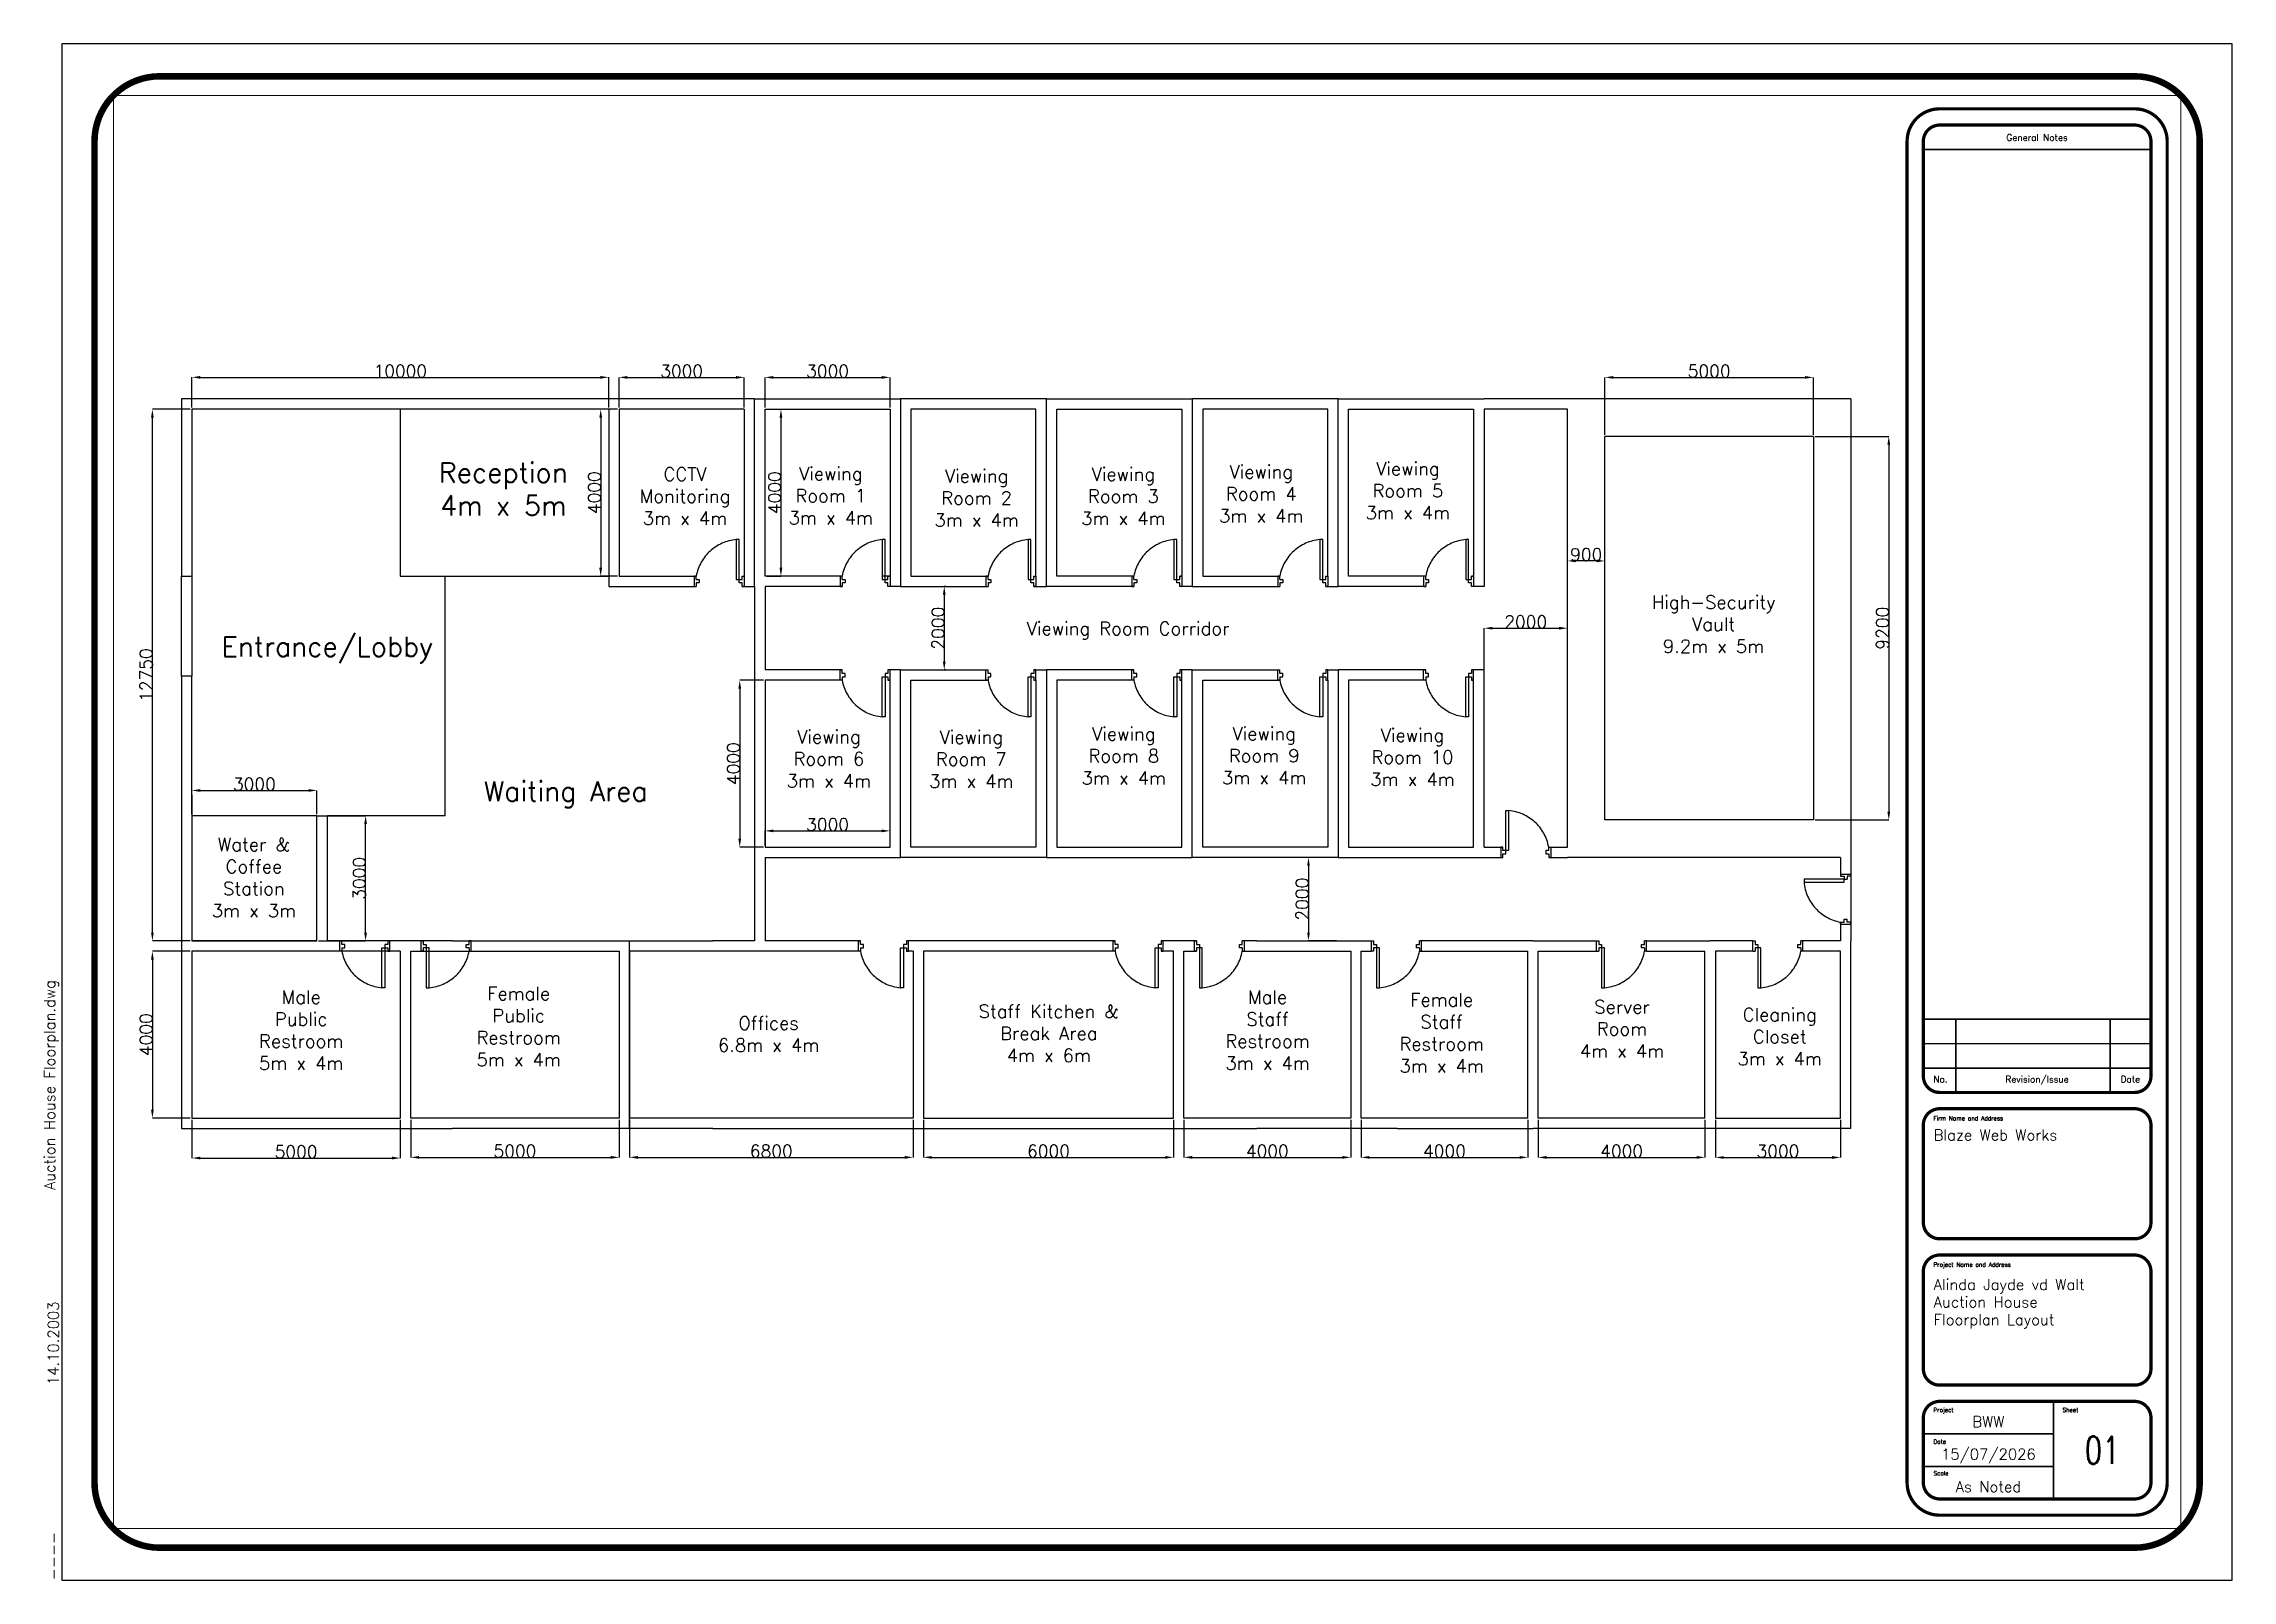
# Paper-space layout 'A3' of a CAD drawing. Header units: millimetres. Extents: x -7 to 801, y 0 to 567.
# The model-space entities are those that its viewports show. They can reach past a viewport. Long polylines and large blocks are cut down to what shows.
import ezdxf
from ezdxf.enums import TextEntityAlignment as Align

# ---------------------------------------------------------------- set-up
doc = ezdxf.new("R2010")
doc.units = ezdxf.units.MM
doc.linetypes.add('DASHED', pattern=[19.05, 12.7, -6.35])
doc.layers.get('Defpoints').update_dxf_attribs({"color": 255})
doc.layers.add('Construction', color=50, linetype='Continuous', transparency=0.8)
doc.layers.add('Dimentions', color=255, linetype='Continuous', transparency=0.6)
for name, color, linetype in [('Door Swing', 5, 'DASHED'), ('Doors', 5, 'Continuous'), ('Internal Walls', 41, 'Continuous'), ('Title Block', 7, 'Continuous')]:
    doc.layers.add(name, color=color, linetype=linetype)
doc.styles.add('Roman', font='romans')
doc.styles.get("Standard").update_dxf_attribs({"font": 'simplex.shx'})
doc.dimstyles.new('ISO-25', dxfattribs={"dimtxt": 300, "dimasz": 200, "dimexe": 1.25, "dimexo": 40, "dimtad": 1, "dimtxsty": 'Standard', "dimcen": 2.5, "dimadec": 0, "dimazin": 0, "dimtfac": 1, "dimtmove": 0, "dimatfit": 3, "dimfxl": 1, "dimarcsym": 0})

psp = doc.layouts.new('A3')

# ---------------------------------------------------------------- texts
at = {"layer": 'Title Block', "color": 0, "char_height": 4, "attachment_point": 7, "rotation": 90, "style": 'Roman'}
for s, insert, width in [('Auction House Floorplan.dwg', (-1.2, 144), 186.8672), ('14.10.2003', (-1.2, 72), 54.1433), ('----', (-1.2, 0), 63.5285)]:
    psp.add_mtext(s, dxfattribs=dict(at, insert=insert, width=width))

msp = doc.modelspace()

# ---------------------------------------------------------------- texts
at = {"attachment_point": 1, "style": 'Roman'}
for s, width, gutter_width, insert, char_height in [('\\pxqc;Reception\\P4m x 5m', 5789.2843, 2373.443, (66184690834.978, 44431324032.776), 474.6885), ('\\pxqc;Viewing \\PRoom 4\\P3m x 4m', 3865.00334, 1584.542, (66184709980.026, 44431323971.268), 316.90837), ('\\pxqc;Viewing \\PRoom 5\\P3m x 4m', 3865.00334, 1584.542, (66184713498.224, 44431324047.713), 316.90837), ('\\pxqc;CCTV\\PMonitoring\\P3m x 4m', 3865.00334, 1584.542, (66184696156.007, 44431323914.781), 316.9084), ('\\pxqc;Viewing \\PRoom 1\\P3m x 4m', 3865.00334, 1584.542, (66184699653.502, 44431323926.759), 316.90837), ('\\pxqc;Viewing \\PRoom 2\\P3m x 4m', 3865.00334, 1584.542, (66184703151.937, 44431323872.174), 316.90837), ('\\pxqc;Viewing \\PRoom 3\\P3m x 4m', 3865.00334, 1584.542, (66184706672.165, 44431323913.94), 316.90837), ('\\pxqc;High-Security\\PVault\\P9.2m x 5m', 3865.00334, 1584.542, (66184720831.099, 44431320843.45), 316.90837), ('\\pxqc;Entrance/Lobby', 5789.2843, 2373.443, (66184686609.044, 44431319858.436), 474.6885), ('\\pxqc;Viewing Room Corridor', 6360.18602, 1584.542, (66184705538.302, 44431320212.528), 316.90837), ('\\pxqc;Viewing \\PRoom 8\\P3m x 4m', 3865.00334, 1584.542, (66184706682.794, 44431317685.127), 316.90837), ('\\pxqc;Viewing \\PRoom 9\\P3m x 4m', 3865.00334, 1584.542, (66184710051.364, 44431317691.456), 316.90837), ('\\pxqc;Viewing \\PRoom 6\\P3m x 4m', 3865.00334, 1584.542, (66184699608.172, 44431317615.06), 316.90837), ('\\pxqc;Viewing \\PRoom 7\\P3m x 4m', 3865.00334, 1584.542, (66184703024.39, 44431317608.69), 316.90837), ('\\pxqc;Viewing \\PRoom 10\\P3m x 4m', 3865.00334, 1584.542, (66184713607.807, 44431317653.238), 316.90837), ('\\pxqc;Waiting Area', 5789.2843, 2373.443, (66184692331.85, 44431316388.777), 474.6885), ('\\pxqc;Water &\\PCoffee\\PStation\\P3m x 3m', 3865.00334, 1584.542, (66184685813.786, 44431315030.714), 316.90837), ('\\pxqc;Female\\PPublic\\PRestroom\\P5m x 4m', 3865.00334, 1584.542, (66184692165.885, 44431311455.885), 316.90837), ('\\pxqc;Male\\PPublic\\PRestroom\\P5m x 4m', 3865.00334, 1584.542, (66184686948, 44431311372), 316.9084), ('\\pxqc;Staff Kitchen &\\PBreak Area\\P4m x 6m', 3865.00334, 1584.542, (66184704884, 44431311030.27), 316.90837), ('\\pxqc;Male\\PStaff\\PRestroom\\P3m x 4m', 3865.00334, 1584.542, (66184710132.259, 44431311372), 316.9084), ('\\pxqc;Female\\PStaff\\PRestroom\\P3m x 4m', 3865.00334, 1584.542, (66184714308.259, 44431311305.5), 316.90837), ('\\pxqc;Server\\PRoom\\P4m x 4m', 3865.00334, 1584.542, (66184718634.5, 44431311136.27), 316.90837), ('\\pxqc;Cleaning\\PCloset\\P3m x 4m', 3865.00334, 1584.542, (66184722419, 44431310950.77), 316.90837), ('\\pxqc;Offices\\P6.8m x 4m', 3865.00334, 1584.542, (66184698161.5, 44431310749), 316.90837)]:
    msp.add_mtext_dynamic_manual_height_columns(s, width=width, gutter_width=gutter_width, heights=[0], dxfattribs=dict(at, insert=insert, char_height=char_height))

# ---------------------------------------------------------------- blocks, each defined once
blk = doc.blocks.new('Title Block')
at = {"layer": 'Title Block'}
for p, q in [((0, 567), (0, 0)), ((801, 567), (0, 567)), ((801, 0), (801, 567)), ((0, 0), (801, 0))]:
    blk.add_line(p, q, dxfattribs=at)
for points, const_width in [([(789, 531, 0.414214), (765, 555), (36, 555, 0.414214), (12, 531), (12, 36, 0.414214), (36, 12), (765, 12, 0.414214), (789, 36)], 2.4), ([(765, 543), (693, 543, 0.414214), (681, 531), (681, 36, 0.414214), (693, 24), (765, 24, 0.414214), (777, 36), (777, 531, 0.414214)], 1.2), ([(771, 531, 0.414214), (765, 537), (693, 537, 0.414214), (687, 531), (687, 186, 0.414214), (693, 180), (765, 180, 0.414214), (771, 186)], 1.2), ([(693, 126), (765, 126, 0.414214), (771, 132), (771, 168, 0.414214), (765, 174), (693, 174, 0.414214), (687, 168), (687, 132, 0.414214)], 1.2), ([(693, 72), (765, 72, 0.414214), (771, 78), (771, 114, 0.414214), (765, 120), (693, 120, 0.414214), (687, 114), (687, 78, 0.414214)], 1.2), ([(693, 30), (765, 30, 0.414214), (771, 36), (771, 60, 0.414214), (765, 66), (693, 66, 0.414214), (687, 60), (687, 36, 0.414214)], 1.2)]:
    blk.add_lwpolyline(points, format="xyb", close=True, dxfattribs=dict(at, const_width=const_width))
at = {"layer": 'Title Block', "const_width": 0.6}
for points in [[(687, 528), (771, 528)], [(687, 207), (771, 207)], [(699, 180), (699, 207)], [(756, 180), (756, 207)], [(687, 198), (771, 198)], [(687, 189), (771, 189)], [(735, 30), (735, 66)], [(687, 54), (735, 54)], [(687, 42), (735, 42)]]:
    blk.add_lwpolyline(points, dxfattribs=at)
at = {"layer": 'Title Block', "style": 'Roman'}
for s, p in [('General Notes', (728.96, 532.39)), ('No.', (693.33, 184.88)), ('Revision/Issue', (728.96, 184.88)), ('Date', (763.41, 184.88))]:
    blk.add_text(s, height=2.4, dxfattribs=at).set_placement(p, align=Align.MIDDLE_CENTER)
for s, p in [('Firm Name and Address', (690.73, 169.71)), ('Project Name and Address', (690.73, 115.71)), ('Project', (690.73, 62.03)), ('Sheet', (738.36, 62.03)), ('Date', (690.73, 50.37)), ('Scale', (690.73, 38.72))]:
    blk.add_text(s, height=1.56, dxfattribs=at).set_placement(p)
at = {"layer": 'Title Block', "color": 0, "style": 'Roman', "flags": 8}
for tag, p in [('PROJECTNAME', (690.8, 105.93)), ('PROJECTADDRESS1', (690.8, 99.45)), ('PROJECTADDRESS2', (690.8, 92.97)), ('PROJECTADDRESS3', (690.8, 86.5))]:
    blk.add_attdef(tag, text='', height=4, dxfattribs=at).set_placement(p, align=Align.BOTTOM_LEFT)
for tag, p in [('PROJECTNAME', (711, 58.5)), ('DATE', (711, 46.5))]:
    blk.add_attdef(tag, text='', height=4, dxfattribs=at).set_placement(p, align=Align.MIDDLE_CENTER)
at = {"layer": 'Title Block', "color": 0, "style": 'Roman', "width": 0.75, "flags": 8}
blk.add_attdef('SHEETNO', text='', height=10, dxfattribs=at).set_placement((753, 48), align=Align.MIDDLE_CENTER)
at = {"layer": 'Title Block', "color": 0, "style": 'Roman'}
blk.add_attdef('SCALE', text='', height=4, dxfattribs=at).set_placement((711, 34.5), align=Align.MIDDLE_CENTER)
blk = doc.blocks.new('*D6')
at = {"layer": 'Defpoints', "color": 0, "transparency": 16777216}
for p in [(66184699508.258774, 44431326078.5), (66184696508.258759, 44431325312.596207), (66184699508.258774, 44431325312.59623)]:
    blk.add_point(p, dxfattribs=at)
at = {"layer": 'Dimentions', "color": 0, "lineweight": -2, "transparency": 16777216}
for p, q in [((66184696508.258759, 44431325352.596207), (66184696508.258759, 44431326079.75)), ((66184696708.258759, 44431326078.5), (66184699308.258774, 44431326078.5)), ((66184699508.258774, 44431325352.59623), (66184699508.258774, 44431326079.75))]:
    blk.add_line(p, q, dxfattribs=at)
at = {"layer": 'Dimentions', "color": 0, "transparency": 16777216}
for points in [[(66184696708.258759, 44431326111.833344), (66184696708.258759, 44431326045.166656), (66184696508.258759, 44431326078.5)], [(66184699308.258774, 44431326111.833344), (66184699308.258774, 44431326045.166656), (66184699508.258774, 44431326078.5)]]:
    blk.add_solid(points, dxfattribs=at)
at = {"layer": 'Dimentions', "color": 0, "transparency": 16777216, "insert": (66184698008.258759, 44431326229.125), "char_height": 300, "attachment_point": 5}
blk.add_mtext('3000', dxfattribs=at)
blk = doc.blocks.new('*D7')
at = {"layer": 'Defpoints', "color": 0, "transparency": 16777216}
for p in [(66184696508.25879, 44431325312.59622), (66184696066.00001, 44431321312.59622), (66184696508.25883, 44431321312.59622)]:
    blk.add_point(p, dxfattribs=at)
at = {"layer": 'Dimentions', "color": 0, "lineweight": -2, "transparency": 16777216}
for p, q in [((66184696468.25879, 44431325312.59622), (66184696064.75001, 44431325312.59622)), ((66184696066.00001, 44431325112.59622), (66184696066.00001, 44431321512.59622)), ((66184696468.25883, 44431321312.59622), (66184696064.75001, 44431321312.59622))]:
    blk.add_line(p, q, dxfattribs=at)
at = {"layer": 'Dimentions', "color": 0, "transparency": 16777216}
for points in [[(66184696032.66667, 44431325112.59622), (66184696099.33334, 44431325112.59622), (66184696066.00001, 44431325312.59622)], [(66184696032.66667, 44431321512.59622), (66184696099.33334, 44431321512.59622), (66184696066.00001, 44431321312.59622)]]:
    blk.add_solid(points, dxfattribs=at)
at = {"layer": 'Dimentions', "color": 0, "transparency": 16777216, "insert": (66184695915.375, 44431323312.59619), "char_height": 300, "attachment_point": 5, "rotation": 90}
blk.add_mtext('4000', dxfattribs=at)
blk = doc.blocks.new('*D8')
at = {"layer": 'Defpoints', "color": 0, "transparency": 16777216}
for p in [(66184703008.2588, 44431326078.5), (66184700008.25879, 44431325312.59624), (66184703008.2588, 44431325312.59624)]:
    blk.add_point(p, dxfattribs=at)
at = {"layer": 'Dimentions', "color": 0, "lineweight": -2, "transparency": 16777216}
for p, q in [((66184700008.25879, 44431325352.59624), (66184700008.25879, 44431326079.75)), ((66184700208.25879, 44431326078.5), (66184702808.2588, 44431326078.5)), ((66184703008.2588, 44431325352.59624), (66184703008.2588, 44431326079.75))]:
    blk.add_line(p, q, dxfattribs=at)
at = {"layer": 'Dimentions', "color": 0, "transparency": 16777216}
for points in [[(66184700208.25879, 44431326111.83334), (66184700208.25879, 44431326045.16666), (66184700008.25879, 44431326078.5)], [(66184702808.2588, 44431326111.83334), (66184702808.2588, 44431326045.16666), (66184703008.2588, 44431326078.5)]]:
    blk.add_solid(points, dxfattribs=at)
at = {"layer": 'Dimentions', "color": 0, "transparency": 16777216, "insert": (66184701508.25879, 44431326229.125), "char_height": 300, "attachment_point": 5}
blk.add_mtext('3000', dxfattribs=at)
blk = doc.blocks.new('*D13')
at = {"layer": 'Defpoints', "color": 0, "transparency": 16777216}
for p in [(66184700008.25882, 44431325312.59625), (66184700008.25883, 44431321312.59625), (66184700389.50006, 44431321312.59625)]:
    blk.add_point(p, dxfattribs=at)
at = {"layer": 'Dimentions', "color": 0, "lineweight": -2, "transparency": 16777216}
for p, q in [((66184700048.25882, 44431325312.59625), (66184700390.75006, 44431325312.59625)), ((66184700389.50006, 44431325112.59625), (66184700389.50006, 44431321512.59625)), ((66184700048.25883, 44431321312.59625), (66184700390.75006, 44431321312.59625))]:
    blk.add_line(p, q, dxfattribs=at)
at = {"layer": 'Dimentions', "color": 0, "transparency": 16777216}
for points in [[(66184700356.16673, 44431325112.59625), (66184700422.8334, 44431325112.59625), (66184700389.50006, 44431325312.59625)], [(66184700356.16673, 44431321512.59625), (66184700422.8334, 44431321512.59625), (66184700389.50006, 44431321312.59625)]]:
    blk.add_solid(points, dxfattribs=at)
at = {"layer": 'Dimentions', "color": 0, "transparency": 16777216, "insert": (66184700238.87505, 44431323312.59622), "char_height": 300, "attachment_point": 5, "rotation": 90}
blk.add_mtext('4000', dxfattribs=at)
blk = doc.blocks.new('*D14')
at = {"layer": 'Defpoints', "color": 0, "transparency": 16777216}
for p in [(66184703008.2588, 44431315200), (66184700008.25879, 44431314812.59624), (66184703008.2588, 44431314812.59624)]:
    blk.add_point(p, dxfattribs=at)
at = {"layer": 'Dimentions', "color": 0, "lineweight": -2, "transparency": 16777216}
for p, q in [((66184700008.25879, 44431314852.59624), (66184700008.25879, 44431315201.25)), ((66184700208.25879, 44431315200), (66184702808.2588, 44431315200)), ((66184703008.2588, 44431314852.59624), (66184703008.2588, 44431315201.25))]:
    blk.add_line(p, q, dxfattribs=at)
at = {"layer": 'Dimentions', "color": 0, "transparency": 16777216}
for points in [[(66184700208.25879, 44431315233.33334), (66184700208.25879, 44431315166.66666), (66184700008.25879, 44431315200)], [(66184702808.2588, 44431315233.33334), (66184702808.2588, 44431315166.66666), (66184703008.2588, 44431315200)]]:
    blk.add_solid(points, dxfattribs=at)
at = {"layer": 'Dimentions', "color": 0, "transparency": 16777216, "insert": (66184701508.25879, 44431315350.625), "char_height": 300, "attachment_point": 5}
blk.add_mtext('3000', dxfattribs=at)
blk = doc.blocks.new('*D19')
at = {"layer": 'Defpoints', "color": 0, "transparency": 16777216}
for p in [(66184700008.25883, 44431318812.59625), (66184699401.50006, 44431314812.59625), (66184700008.25882, 44431314812.59625)]:
    blk.add_point(p, dxfattribs=at)
at = {"layer": 'Dimentions', "color": 0, "lineweight": -2, "transparency": 16777216}
for p, q in [((66184699968.25883, 44431318812.59625), (66184699400.25006, 44431318812.59625)), ((66184699401.50006, 44431318612.59625), (66184699401.50006, 44431315012.59625)), ((66184699968.25882, 44431314812.59625), (66184699400.25006, 44431314812.59625))]:
    blk.add_line(p, q, dxfattribs=at)
at = {"layer": 'Dimentions', "color": 0, "transparency": 16777216}
for points in [[(66184699368.16673, 44431318612.59625), (66184699434.8334, 44431318612.59625), (66184699401.50006, 44431318812.59625)], [(66184699368.16673, 44431315012.59625), (66184699434.8334, 44431315012.59625), (66184699401.50006, 44431314812.59625)]]:
    blk.add_solid(points, dxfattribs=at)
at = {"layer": 'Dimentions', "color": 0, "transparency": 16777216, "insert": (66184699250.87505, 44431316812.59622), "char_height": 300, "attachment_point": 5, "rotation": 90}
blk.add_mtext('4000', dxfattribs=at)
blk = doc.blocks.new('*D20')
at = {"layer": 'Defpoints', "color": 0, "transparency": 16777216}
for p in [(66184725158.25883, 44431326078.5), (66184720158.25883, 44431324662.59624), (66184725158.25883, 44431324662.59624)]:
    blk.add_point(p, dxfattribs=at)
at = {"layer": 'Dimentions', "color": 0, "lineweight": -2, "transparency": 16777216}
for p, q in [((66184720158.25883, 44431324702.59624), (66184720158.25883, 44431326079.75)), ((66184720358.25883, 44431326078.5), (66184724958.25883, 44431326078.5)), ((66184725158.25883, 44431324702.59624), (66184725158.25883, 44431326079.75))]:
    blk.add_line(p, q, dxfattribs=at)
at = {"layer": 'Dimentions', "color": 0, "transparency": 16777216}
for points in [[(66184720358.25883, 44431326111.83334), (66184720358.25883, 44431326045.16666), (66184720158.25883, 44431326078.5)], [(66184724958.25883, 44431326111.83334), (66184724958.25883, 44431326045.16666), (66184725158.25883, 44431326078.5)]]:
    blk.add_solid(points, dxfattribs=at)
at = {"layer": 'Dimentions', "color": 0, "transparency": 16777216, "insert": (66184722658.25883, 44431326229.125), "char_height": 300, "attachment_point": 5}
blk.add_mtext('5000', dxfattribs=at)
blk = doc.blocks.new('*D21')
at = {"layer": 'Defpoints', "color": 0, "transparency": 16777216}
for p in [(66184725158.25886, 44431324662.59625), (66184725158.25886, 44431315462.59625), (66184726967.00006, 44431315462.59625)]:
    blk.add_point(p, dxfattribs=at)
at = {"layer": 'Dimentions', "color": 0, "lineweight": -2, "transparency": 16777216}
for p, q in [((66184725198.25886, 44431324662.59625), (66184726968.25006, 44431324662.59625)), ((66184726967.00006, 44431324462.59625), (66184726967.00006, 44431315662.59625)), ((66184725198.25886, 44431315462.59625), (66184726968.25006, 44431315462.59625))]:
    blk.add_line(p, q, dxfattribs=at)
at = {"layer": 'Dimentions', "color": 0, "transparency": 16777216}
for points in [[(66184726933.66673, 44431324462.59625), (66184727000.3334, 44431324462.59625), (66184726967.00006, 44431324662.59625)], [(66184726933.66673, 44431315662.59625), (66184727000.3334, 44431315662.59625), (66184726967.00006, 44431315462.59625)]]:
    blk.add_solid(points, dxfattribs=at)
at = {"layer": 'Dimentions', "color": 0, "transparency": 16777216, "insert": (66184726816.37505, 44431320062.59622), "char_height": 300, "attachment_point": 5, "rotation": 90}
blk.add_mtext('9200', dxfattribs=at)
blk = doc.blocks.new('*D22')
at = {"layer": 'Defpoints', "color": 0, "transparency": 16777216}
for p in [(66184719258.25882, 44431321676), (66184719258.25882, 44431320062.59624), (66184720158.25883, 44431320062.59624)]:
    blk.add_point(p, dxfattribs=at)
at = {"layer": 'Dimentions', "color": 0, "lineweight": -2, "transparency": 16777216}
for p, q in [((66184719258.25882, 44431320102.59624), (66184719258.25882, 44431321677.25)), ((66184719958.25883, 44431321676), (66184719458.25882, 44431321676)), ((66184720158.25883, 44431320102.59624), (66184720158.25883, 44431321677.25))]:
    blk.add_line(p, q, dxfattribs=at)
at = {"layer": 'Dimentions', "color": 0, "transparency": 16777216}
for points in [[(66184719458.25882, 44431321709.33334), (66184719458.25882, 44431321642.66666), (66184719258.25882, 44431321676)], [(66184719958.25883, 44431321709.33334), (66184719958.25883, 44431321642.66666), (66184720158.25883, 44431321676)]]:
    blk.add_solid(points, dxfattribs=at)
at = {"layer": 'Dimentions', "color": 0, "transparency": 16777216, "insert": (66184719708.25883, 44431321826.625), "char_height": 300, "attachment_point": 5}
blk.add_mtext('900', dxfattribs=at)
blk = doc.blocks.new('*D23')
at = {"layer": 'Defpoints', "color": 0, "transparency": 16777216}
for p in [(66184696258.258759, 44431326079.75), (66184686258.258743, 44431325312.596207), (66184696258.258759, 44431325312.596207)]:
    blk.add_point(p, dxfattribs=at)
at = {"layer": 'Dimentions', "color": 0, "lineweight": -2, "transparency": 16777216}
for p, q in [((66184686258.258743, 44431325352.596207), (66184686258.258743, 44431326081)), ((66184686458.258743, 44431326079.75), (66184696058.258759, 44431326079.75)), ((66184696258.258759, 44431325352.596207), (66184696258.258759, 44431326081))]:
    blk.add_line(p, q, dxfattribs=at)
at = {"layer": 'Dimentions', "color": 0, "transparency": 16777216}
for points in [[(66184686458.258743, 44431326113.083344), (66184686458.258743, 44431326046.416656), (66184686258.258743, 44431326079.75)], [(66184696058.258759, 44431326113.083344), (66184696058.258759, 44431326046.416656), (66184696258.258759, 44431326079.75)]]:
    blk.add_solid(points, dxfattribs=at)
at = {"layer": 'Dimentions', "color": 0, "transparency": 16777216, "insert": (66184691258.258743, 44431326230.375), "char_height": 300, "attachment_point": 5}
blk.add_mtext('10000', dxfattribs=at)
blk = doc.blocks.new('*D24')
at = {"layer": 'Defpoints', "color": 0, "transparency": 16777216}
for p in [(66184685311.000061, 44431325312.596222), (66184686258.258774, 44431325312.596222), (66184686258.258774, 44431312562.596283)]:
    blk.add_point(p, dxfattribs=at)
at = {"layer": 'Dimentions', "color": 0, "lineweight": -2, "transparency": 16777216}
for p, q in [((66184686218.258774, 44431325312.596222), (66184685309.750061, 44431325312.596222)), ((66184685311.000061, 44431312762.596283), (66184685311.000061, 44431325112.596222)), ((66184686218.258774, 44431312562.596283), (66184685309.750061, 44431312562.596283))]:
    blk.add_line(p, q, dxfattribs=at)
at = {"layer": 'Dimentions', "color": 0, "transparency": 16777216}
for points in [[(66184685277.666733, 44431325112.596222), (66184685344.333397, 44431325112.596222), (66184685311.000061, 44431325312.596222)], [(66184685277.666733, 44431312762.596283), (66184685344.333397, 44431312762.596283), (66184685311.000061, 44431312562.596283)]]:
    blk.add_solid(points, dxfattribs=at)
at = {"layer": 'Dimentions', "color": 0, "transparency": 16777216, "insert": (66184685160.375053, 44431318937.596207), "char_height": 300, "attachment_point": 5, "rotation": 90}
blk.add_mtext('12750', dxfattribs=at)
blk = doc.blocks.new('*D25')
at = {"layer": 'Defpoints', "color": 0, "transparency": 16777216}
for p in [(66184686258.25877, 44431312312.59628), (66184685311.00015, 44431308312.59625), (66184686258.25877, 44431308312.59625)]:
    blk.add_point(p, dxfattribs=at)
at = {"layer": 'Dimentions', "color": 0, "lineweight": -2, "transparency": 16777216}
for p, q in [((66184686218.25877, 44431312312.59628), (66184685309.75015, 44431312312.59628)), ((66184685311.00015, 44431312112.59628), (66184685311.00015, 44431308512.59625)), ((66184686218.25877, 44431308312.59625), (66184685309.75015, 44431308312.59625))]:
    blk.add_line(p, q, dxfattribs=at)
at = {"layer": 'Dimentions', "color": 0, "transparency": 16777216}
for points in [[(66184685277.66682, 44431312112.59628), (66184685344.33349, 44431312112.59628), (66184685311.00015, 44431312312.59628)], [(66184685277.66682, 44431308512.59625), (66184685344.33349, 44431308512.59625), (66184685311.00015, 44431308312.59625)]]:
    blk.add_solid(points, dxfattribs=at)
at = {"layer": 'Dimentions', "color": 0, "transparency": 16777216, "insert": (66184685160.37514, 44431310312.59623), "char_height": 300, "attachment_point": 5, "rotation": 90}
blk.add_mtext('4000', dxfattribs=at)
blk = doc.blocks.new('*D26')
at = {"layer": 'Defpoints', "color": 0, "transparency": 16777216}
for p in [(66184686258.25874, 44431308312.59624), (66184691258.25874, 44431308312.59624), (66184691258.25874, 44431307352.5)]:
    blk.add_point(p, dxfattribs=at)
at = {"layer": 'Dimentions', "color": 0, "lineweight": -2, "transparency": 16777216}
for p, q in [((66184686258.25874, 44431308272.59624), (66184686258.25874, 44431307351.25)), ((66184691258.25874, 44431308272.59624), (66184691258.25874, 44431307351.25)), ((66184686458.25874, 44431307352.5), (66184691058.25874, 44431307352.5))]:
    blk.add_line(p, q, dxfattribs=at)
at = {"layer": 'Dimentions', "color": 0, "transparency": 16777216}
for points in [[(66184686458.25874, 44431307385.83334), (66184686458.25874, 44431307319.16666), (66184686258.25874, 44431307352.5)], [(66184691058.25874, 44431307385.83334), (66184691058.25874, 44431307319.16666), (66184691258.25874, 44431307352.5)]]:
    blk.add_solid(points, dxfattribs=at)
at = {"layer": 'Dimentions', "color": 0, "transparency": 16777216, "insert": (66184688758.25874, 44431307503.125), "char_height": 300, "attachment_point": 5}
blk.add_mtext('5000', dxfattribs=at)
blk = doc.blocks.new('*D27')
at = {"layer": 'Defpoints', "color": 0, "transparency": 16777216}
for p in [(66184691508.25874, 44431308312.59624), (66184696508.25874, 44431308312.59624), (66184696508.25874, 44431307369.16667)]:
    blk.add_point(p, dxfattribs=at)
at = {"layer": 'Dimentions', "color": 0, "lineweight": -2, "transparency": 16777216}
for p, q in [((66184691508.25874, 44431308272.59624), (66184691508.25874, 44431307367.91667)), ((66184696508.25874, 44431308272.59624), (66184696508.25874, 44431307367.91667)), ((66184691708.25874, 44431307369.16667), (66184696308.25874, 44431307369.16667))]:
    blk.add_line(p, q, dxfattribs=at)
at = {"layer": 'Dimentions', "color": 0, "transparency": 16777216}
for points in [[(66184691708.25874, 44431307402.50001), (66184691708.25874, 44431307335.83334), (66184691508.25874, 44431307369.16667)], [(66184696308.25874, 44431307402.50001), (66184696308.25874, 44431307335.83334), (66184696508.25874, 44431307369.16667)]]:
    blk.add_solid(points, dxfattribs=at)
at = {"layer": 'Dimentions', "color": 0, "transparency": 16777216, "insert": (66184694008.25874, 44431307519.79167), "char_height": 300, "attachment_point": 5}
blk.add_mtext('5000', dxfattribs=at)
blk = doc.blocks.new('*D28')
at = {"layer": 'Defpoints', "color": 0, "transparency": 16777216}
for p in [(66184696758.25875, 44431308312.59625), (66184703558.25882, 44431308312.59625), (66184703558.25882, 44431307369.16667)]:
    blk.add_point(p, dxfattribs=at)
at = {"layer": 'Dimentions', "color": 0, "lineweight": -2, "transparency": 16777216}
for p, q in [((66184696758.25875, 44431308272.59625), (66184696758.25875, 44431307367.91667)), ((66184703558.25882, 44431308272.59625), (66184703558.25882, 44431307367.91667)), ((66184696958.25875, 44431307369.16667), (66184703358.25882, 44431307369.16667))]:
    blk.add_line(p, q, dxfattribs=at)
at = {"layer": 'Dimentions', "color": 0, "transparency": 16777216}
for points in [[(66184696958.25875, 44431307402.50001), (66184696958.25875, 44431307335.83334), (66184696758.25875, 44431307369.16667)], [(66184703358.25882, 44431307402.50001), (66184703358.25882, 44431307335.83334), (66184703558.25882, 44431307369.16667)]]:
    blk.add_solid(points, dxfattribs=at)
at = {"layer": 'Dimentions', "color": 0, "transparency": 16777216, "insert": (66184700158.25879, 44431307519.79167), "char_height": 300, "attachment_point": 5}
blk.add_mtext('6800', dxfattribs=at)
blk = doc.blocks.new('*D29')
at = {"layer": 'Defpoints', "color": 0, "transparency": 16777216}
for p in [(66184703808.25882, 44431308312.59625), (66184709808.25882, 44431308312.59625), (66184709808.25882, 44431307369.16667)]:
    blk.add_point(p, dxfattribs=at)
at = {"layer": 'Dimentions', "color": 0, "lineweight": -2, "transparency": 16777216}
for p, q in [((66184703808.25882, 44431308272.59625), (66184703808.25882, 44431307367.91667)), ((66184709808.25882, 44431308272.59625), (66184709808.25882, 44431307367.91667)), ((66184704008.25882, 44431307369.16667), (66184709608.25882, 44431307369.16667))]:
    blk.add_line(p, q, dxfattribs=at)
at = {"layer": 'Dimentions', "color": 0, "transparency": 16777216}
for points in [[(66184704008.25882, 44431307402.50001), (66184704008.25882, 44431307335.83334), (66184703808.25882, 44431307369.16667)], [(66184709608.25882, 44431307402.50001), (66184709608.25882, 44431307335.83334), (66184709808.25882, 44431307369.16667)]]:
    blk.add_solid(points, dxfattribs=at)
at = {"layer": 'Dimentions', "color": 0, "transparency": 16777216, "insert": (66184706808.25882, 44431307519.79167), "char_height": 300, "attachment_point": 5}
blk.add_mtext('6000', dxfattribs=at)
blk = doc.blocks.new('*D30')
at = {"layer": 'Defpoints', "color": 0, "transparency": 16777216}
for p in [(66184710058.25881, 44431308312.59624), (66184714058.25883, 44431308312.59624), (66184714058.25883, 44431307369.16667)]:
    blk.add_point(p, dxfattribs=at)
at = {"layer": 'Dimentions', "color": 0, "lineweight": -2, "transparency": 16777216}
for p, q in [((66184710058.25881, 44431308272.59624), (66184710058.25881, 44431307367.91667)), ((66184714058.25883, 44431308272.59624), (66184714058.25883, 44431307367.91667)), ((66184710258.25881, 44431307369.16667), (66184713858.25883, 44431307369.16667))]:
    blk.add_line(p, q, dxfattribs=at)
at = {"layer": 'Dimentions', "color": 0, "transparency": 16777216}
for points in [[(66184710258.25881, 44431307402.50001), (66184710258.25881, 44431307335.83334), (66184710058.25881, 44431307369.16667)], [(66184713858.25883, 44431307402.50001), (66184713858.25883, 44431307335.83334), (66184714058.25883, 44431307369.16667)]]:
    blk.add_solid(points, dxfattribs=at)
at = {"layer": 'Dimentions', "color": 0, "transparency": 16777216, "insert": (66184712058.25882, 44431307519.79167), "char_height": 300, "attachment_point": 5}
blk.add_mtext('4000', dxfattribs=at)
blk = doc.blocks.new('*D31')
at = {"layer": 'Defpoints', "color": 0, "transparency": 16777216}
for p in [(66184714308.25883, 44431308312.59624), (66184718308.25883, 44431308312.59624), (66184718308.25883, 44431307369.16667)]:
    blk.add_point(p, dxfattribs=at)
at = {"layer": 'Dimentions', "color": 0, "lineweight": -2, "transparency": 16777216}
for p, q in [((66184714308.25883, 44431308272.59624), (66184714308.25883, 44431307367.91667)), ((66184718308.25883, 44431308272.59624), (66184718308.25883, 44431307367.91667)), ((66184714508.25883, 44431307369.16667), (66184718108.25883, 44431307369.16667))]:
    blk.add_line(p, q, dxfattribs=at)
at = {"layer": 'Dimentions', "color": 0, "transparency": 16777216}
for points in [[(66184714508.25883, 44431307402.50001), (66184714508.25883, 44431307335.83334), (66184714308.25883, 44431307369.16667)], [(66184718108.25883, 44431307402.50001), (66184718108.25883, 44431307335.83334), (66184718308.25883, 44431307369.16667)]]:
    blk.add_solid(points, dxfattribs=at)
at = {"layer": 'Dimentions', "color": 0, "transparency": 16777216, "insert": (66184716308.25883, 44431307519.79167), "char_height": 300, "attachment_point": 5}
blk.add_mtext('4000', dxfattribs=at)
blk = doc.blocks.new('*D32')
at = {"layer": 'Defpoints', "color": 0, "transparency": 16777216}
for p in [(66184718558.25883, 44431308312.59624), (66184722558.25883, 44431308312.59624), (66184722558.25883, 44431307367.91667)]:
    blk.add_point(p, dxfattribs=at)
at = {"layer": 'Dimentions', "color": 0, "lineweight": -2, "transparency": 16777216}
for p, q in [((66184718558.25883, 44431308272.59624), (66184718558.25883, 44431307366.66667)), ((66184722558.25883, 44431308272.59624), (66184722558.25883, 44431307366.66667)), ((66184718758.25883, 44431307367.91667), (66184722358.25883, 44431307367.91667))]:
    blk.add_line(p, q, dxfattribs=at)
at = {"layer": 'Dimentions', "color": 0, "transparency": 16777216}
for points in [[(66184718758.25883, 44431307401.25001), (66184718758.25883, 44431307334.58334), (66184718558.25883, 44431307367.91667)], [(66184722358.25883, 44431307401.25001), (66184722358.25883, 44431307334.58334), (66184722558.25883, 44431307367.91667)]]:
    blk.add_solid(points, dxfattribs=at)
at = {"layer": 'Dimentions', "color": 0, "transparency": 16777216, "insert": (66184720558.25883, 44431307518.54167), "char_height": 300, "attachment_point": 5}
blk.add_mtext('4000', dxfattribs=at)
blk = doc.blocks.new('*D33')
at = {"layer": 'Defpoints', "color": 0, "transparency": 16777216}
for p in [(66184722808.25883, 44431308312.59624), (66184725808.25883, 44431308312.59624), (66184725808.25883, 44431307366.66667)]:
    blk.add_point(p, dxfattribs=at)
at = {"layer": 'Dimentions', "color": 0, "lineweight": -2, "transparency": 16777216}
for p, q in [((66184722808.25883, 44431308272.59624), (66184722808.25883, 44431307365.41667)), ((66184725808.25883, 44431308272.59624), (66184725808.25883, 44431307365.41667)), ((66184723008.25883, 44431307366.66667), (66184725608.25883, 44431307366.66667))]:
    blk.add_line(p, q, dxfattribs=at)
at = {"layer": 'Dimentions', "color": 0, "transparency": 16777216}
for points in [[(66184723008.25883, 44431307400.00001), (66184723008.25883, 44431307333.33334), (66184722808.25883, 44431307366.66667)], [(66184725608.25883, 44431307400.00001), (66184725608.25883, 44431307333.33334), (66184725808.25883, 44431307366.66667)]]:
    blk.add_solid(points, dxfattribs=at)
at = {"layer": 'Dimentions', "color": 0, "transparency": 16777216, "insert": (66184724308.25883, 44431307517.29167), "char_height": 300, "attachment_point": 5}
blk.add_mtext('3000', dxfattribs=at)
blk = doc.blocks.new('*D34')
at = {"layer": 'Defpoints', "color": 0, "transparency": 16777216}
for p in [(66184713758.25884, 44431314562.59626), (66184713045.50006, 44431312562.59626), (66184713758.25884, 44431312562.59626)]:
    blk.add_point(p, dxfattribs=at)
at = {"layer": 'Dimentions', "color": 0, "lineweight": -2, "transparency": 16777216}
for p, q in [((66184713718.25884, 44431314562.59626), (66184713044.25006, 44431314562.59626)), ((66184713045.50006, 44431314362.59626), (66184713045.50006, 44431312762.59626)), ((66184713718.25884, 44431312562.59626), (66184713044.25006, 44431312562.59626))]:
    blk.add_line(p, q, dxfattribs=at)
at = {"layer": 'Dimentions', "color": 0, "transparency": 16777216}
for points in [[(66184713012.16673, 44431314362.59626), (66184713078.8334, 44431314362.59626), (66184713045.50006, 44431314562.59626)], [(66184713012.16673, 44431312762.59626), (66184713078.8334, 44431312762.59626), (66184713045.50006, 44431312562.59626)]]:
    blk.add_solid(points, dxfattribs=at)
at = {"layer": 'Dimentions', "color": 0, "transparency": 16777216, "insert": (66184712894.87505, 44431313562.59623), "char_height": 300, "attachment_point": 5, "rotation": 90}
blk.add_mtext('2000', dxfattribs=at)
blk = doc.blocks.new('*D35')
at = {"layer": 'Defpoints', "color": 0, "transparency": 16777216}
for p in [(66184719258.25882, 44431320062.596237), (66184717258.258827, 44431316937.596237), (66184719258.25882, 44431316937.596237)]:
    blk.add_point(p, dxfattribs=at)
at = {"layer": 'Dimentions', "color": 0, "lineweight": -2, "transparency": 16777216}
for p, q in [((66184717258.258827, 44431316977.596237), (66184717258.258827, 44431320063.846237)), ((66184717458.258827, 44431320062.596237), (66184719058.25882, 44431320062.596237)), ((66184719258.25882, 44431316977.596237), (66184719258.25882, 44431320063.846237))]:
    blk.add_line(p, q, dxfattribs=at)
at = {"layer": 'Dimentions', "color": 0, "transparency": 16777216}
for points in [[(66184717458.258827, 44431320095.929573), (66184717458.258827, 44431320029.262901), (66184717258.258827, 44431320062.596237)], [(66184719058.25882, 44431320095.929573), (66184719058.25882, 44431320029.262901), (66184719258.25882, 44431320062.596237)]]:
    blk.add_solid(points, dxfattribs=at)
at = {"layer": 'Dimentions', "color": 0, "transparency": 16777216, "insert": (66184718258.258827, 44431320213.221237), "char_height": 300, "attachment_point": 5}
blk.add_mtext('2000', dxfattribs=at)
blk = doc.blocks.new('*D36')
at = {"layer": 'Defpoints', "color": 0, "transparency": 16777216}
for p in [(66184704308.25884, 44431321062.59625), (66184704308.25884, 44431319062.59625), (66184704308.25887, 44431319062.59625)]:
    blk.add_point(p, dxfattribs=at)
at = {"layer": 'Dimentions', "color": 0, "lineweight": -2, "transparency": 16777216}
for p, q in [((66184704308.25887, 44431320862.59625), (66184704308.25887, 44431319262.59625)), ((66184704348.25884, 44431321062.59625), (66184704309.50887, 44431321062.59625)), ((66184704348.25884, 44431319062.59625), (66184704309.50887, 44431319062.59625))]:
    blk.add_line(p, q, dxfattribs=at)
at = {"layer": 'Dimentions', "color": 0, "transparency": 16777216}
for points in [[(66184704274.92554, 44431320862.59625), (66184704341.59221, 44431320862.59625), (66184704308.25887, 44431321062.59625)], [(66184704274.92554, 44431319262.59625), (66184704341.59221, 44431319262.59625), (66184704308.25887, 44431319062.59625)]]:
    blk.add_solid(points, dxfattribs=at)
at = {"layer": 'Dimentions', "color": 0, "transparency": 16777216, "insert": (66184704157.63387, 44431320062.59622), "char_height": 300, "attachment_point": 5, "rotation": 90}
blk.add_mtext('2000', dxfattribs=at)
blk = doc.blocks.new('*D37')
at = {"layer": 'Defpoints', "color": 0, "transparency": 16777216}
for p in [(66184689258.25874, 44431316170), (66184686258.25874, 44431315562.59627), (66184689258.25874, 44431315562.59627)]:
    blk.add_point(p, dxfattribs=at)
at = {"layer": 'Dimentions', "color": 0, "lineweight": -2, "transparency": 16777216}
for p, q in [((66184686258.25874, 44431315602.59627), (66184686258.25874, 44431316171.25)), ((66184686458.25874, 44431316170), (66184689058.25874, 44431316170)), ((66184689258.25874, 44431315602.59627), (66184689258.25874, 44431316171.25))]:
    blk.add_line(p, q, dxfattribs=at)
at = {"layer": 'Dimentions', "color": 0, "transparency": 16777216}
for points in [[(66184686458.25874, 44431316203.33334), (66184686458.25874, 44431316136.66666), (66184686258.25874, 44431316170)], [(66184689058.25874, 44431316203.33334), (66184689058.25874, 44431316136.66666), (66184689258.25874, 44431316170)]]:
    blk.add_solid(points, dxfattribs=at)
at = {"layer": 'Dimentions', "color": 0, "transparency": 16777216, "insert": (66184687758.25874, 44431316320.625), "char_height": 300, "attachment_point": 5}
blk.add_mtext('3000', dxfattribs=at)
blk = doc.blocks.new('*D38')
at = {"layer": 'Defpoints', "color": 0, "transparency": 16777216}
for p in [(66184689258.25877, 44431315562.59628), (66184690425.00001, 44431315562.59628), (66184689258.25877, 44431312562.59628)]:
    blk.add_point(p, dxfattribs=at)
at = {"layer": 'Dimentions', "color": 0, "lineweight": -2, "transparency": 16777216}
for p, q in [((66184689298.25877, 44431315562.59628), (66184690426.25001, 44431315562.59628)), ((66184690425.00001, 44431312762.59628), (66184690425.00001, 44431315362.59628)), ((66184689298.25877, 44431312562.59628), (66184690426.25001, 44431312562.59628))]:
    blk.add_line(p, q, dxfattribs=at)
at = {"layer": 'Dimentions', "color": 0, "transparency": 16777216}
for points in [[(66184690391.66667, 44431315362.59628), (66184690458.33334, 44431315362.59628), (66184690425.00001, 44431315562.59628)], [(66184690391.66667, 44431312762.59628), (66184690458.33334, 44431312762.59628), (66184690425.00001, 44431312562.59628)]]:
    blk.add_solid(points, dxfattribs=at)
at = {"layer": 'Dimentions', "color": 0, "transparency": 16777216, "insert": (66184690274.375, 44431314062.59627), "char_height": 300, "attachment_point": 5, "rotation": 90}
blk.add_mtext('3000', dxfattribs=at)

# ---------------------------------------------------------------- dimensions: what is measured, and where the dimension line sits
at = {"layer": 'Dimentions'}
for base, p1, p2, picture, middle in [((66184696258.259, 44431326079.75), (66184686258.259, 44431325312.596), (66184696258.259, 44431325312.596), '*D23', (66184691258.259, 44431326230.375)), ((66184699508.259, 44431326078.5), (66184696508.259, 44431325312.596), (66184699508.259, 44431325312.596), '*D6', (66184698008.259, 44431326229.125)), ((66184703008.259, 44431326078.5), (66184700008.259, 44431325312.596), (66184703008.259, 44431325312.596), '*D8', (66184701508.259, 44431326229.125)), ((66184725158.259, 44431326078.5), (66184720158.259, 44431324662.596), (66184725158.259, 44431324662.596), '*D20', (66184722658.259, 44431326229.125)), ((66184719258.259, 44431321676), (66184720158.259, 44431320062.596), (66184719258.259, 44431320062.596), '*D22', (66184719708.259, 44431321826.625)), ((66184719258.259, 44431320062.596), (66184717258.259, 44431316937.596), (66184719258.259, 44431316937.596), '*D35', (66184718258.259, 44431320213.221)), ((66184689258.259, 44431316170), (66184686258.259, 44431315562.596), (66184689258.259, 44431315562.596), '*D37', (66184687758.259, 44431316320.625)), ((66184703008.259, 44431315200), (66184700008.259, 44431314812.596), (66184703008.259, 44431314812.596), '*D14', (66184701508.259, 44431315350.625)), ((66184691258.259, 44431307352.5), (66184686258.259, 44431308312.596), (66184691258.259, 44431308312.596), '*D26', (66184688758.259, 44431307503.125)), ((66184696508.259, 44431307369.167), (66184691508.259, 44431308312.596), (66184696508.259, 44431308312.596), '*D27', (66184694008.259, 44431307519.792)), ((66184703558.259, 44431307369.167), (66184696758.259, 44431308312.596), (66184703558.259, 44431308312.596), '*D28', (66184700158.259, 44431307519.792)), ((66184709808.259, 44431307369.167), (66184703808.259, 44431308312.596), (66184709808.259, 44431308312.596), '*D29', (66184706808.259, 44431307519.792)), ((66184714058.259, 44431307369.167), (66184710058.259, 44431308312.596), (66184714058.259, 44431308312.596), '*D30', (66184712058.259, 44431307519.792)), ((66184718308.259, 44431307369.167), (66184714308.259, 44431308312.596), (66184718308.259, 44431308312.596), '*D31', (66184716308.259, 44431307519.792)), ((66184722558.259, 44431307367.917), (66184718558.259, 44431308312.596), (66184722558.259, 44431308312.596), '*D32', (66184720558.259, 44431307518.542)), ((66184725808.259, 44431307366.667), (66184722808.259, 44431308312.596), (66184725808.259, 44431308312.596), '*D33', (66184724308.259, 44431307517.292))]:
    dim = msp.add_linear_dim(base=base, p1=p1, p2=p2, dimstyle='ISO-25', dxfattribs=at)
    dim.commit()
    dim.dimension.update_dxf_attribs({"geometry": picture, "text_midpoint": middle})
for base, p1, p2, picture, middle in [((66184685311, 44431325312.596), (66184686258.259, 44431312562.596), (66184686258.259, 44431325312.596), '*D24', (66184685160.375, 44431318937.596)), ((66184700389.5, 44431321312.596), (66184700008.259, 44431325312.596), (66184700008.259, 44431321312.596), '*D13', (66184700238.875, 44431323312.596)), ((66184726967, 44431315462.596), (66184725158.259, 44431324662.596), (66184725158.259, 44431315462.596), '*D21', (66184726816.375, 44431320062.596)), ((66184704308.259, 44431319062.596), (66184704308.259, 44431321062.596), (66184704308.259, 44431319062.596), '*D36', (66184704157.634, 44431320062.596)), ((66184699401.5, 44431314812.596), (66184700008.259, 44431318812.596), (66184700008.259, 44431314812.596), '*D19', (66184699250.875, 44431316812.596)), ((66184713045.5, 44431312562.596), (66184713758.259, 44431314562.596), (66184713758.259, 44431312562.596), '*D34', (66184712894.875, 44431313562.596)), ((66184685311, 44431308312.596), (66184686258.259, 44431312312.596), (66184686258.259, 44431308312.596), '*D25', (66184685160.375, 44431310312.596))]:
    dim = msp.add_linear_dim(base=base, p1=p1, p2=p2, angle=90, dimstyle='ISO-25', dxfattribs=at)
    dim.commit()
    dim.dimension.update_dxf_attribs({"geometry": picture, "text_midpoint": middle})
for base, p1, p2, picture, middle in [((66184696066, 44431321312.596), (66184696508.259, 44431325312.596), (66184696508.259, 44431321312.596), '*D7', (66184696066, 44431323312.596)), ((66184690425, 44431315562.596), (66184689258.259, 44431312562.596), (66184689258.259, 44431315562.596), '*D38', (66184690425, 44431314062.596))]:
    dim = msp.add_linear_dim(base=base, p1=p1, p2=p2, angle=90, dimstyle='ISO-25', dxfattribs=at)
    dim.commit()
    dim.dimension.update_dxf_attribs({"geometry": picture, "text_midpoint": middle, "dimtype": 160})

# ---------------------------------------------------------------- linework, layer by layer
for p, q in [((66184691258.259, 44431325562.596), (66184686008.259, 44431325562.596)), ((66184686008.259, 44431325562.596), (66184686008.259, 44431321312.596)), ((66184696258.259, 44431325562.596), (66184691258.259, 44431325562.596)), ((66184699758.259, 44431325562.596), (66184696258.259, 44431325562.596)), ((66184699758.259, 44431321062.596), (66184699758.259, 44431325562.596)), ((66184699758.259, 44431325562.596), (66184703258.259, 44431325562.596)), ((66184703258.259, 44431325562.596), (66184703258.259, 44431321062.596)), ((66184706758.259, 44431325562.596), (66184703258.259, 44431325562.596)), ((66184706758.259, 44431321062.596), (66184706758.259, 44431325562.596)), ((66184706758.259, 44431325562.596), (66184710258.259, 44431325562.596)), ((66184710258.259, 44431325562.596), (66184710258.259, 44431321062.596)), ((66184713758.259, 44431325562.596), (66184710258.259, 44431325562.596)), ((66184713758.259, 44431321062.596), (66184713758.259, 44431325562.596)), ((66184713758.259, 44431325562.596), (66184717258.259, 44431325562.596)), ((66184719258.259, 44431325562.596), (66184717258.259, 44431325562.596)), ((66184726058.259, 44431325562.596), (66184719258.259, 44431325562.596)), ((66184726058.259, 44431325562.596), (66184726058.259, 44431314562.596)), ((66184686258.259, 44431325312.596), (66184686258.259, 44431321312.596)), ((66184691258.259, 44431325312.596), (66184686258.259, 44431325312.596)), ((66184696258.259, 44431325312.596), (66184691258.259, 44431325312.596)), ((66184696258.259, 44431325312.596), (66184696258.259, 44431321062.596)), ((66184717258.259, 44431325312.596), (66184717258.259, 44431321062.596)), ((66184719258.259, 44431325312.596), (66184717258.259, 44431325312.596)), ((66184719258.259, 44431314812.596), (66184719258.259, 44431325312.596)), ((66184686008.259, 44431318912.596), (66184686008.259, 44431321312.596)), ((66184686008.259, 44431321312.596), (66184686258.259, 44431321312.596)), ((66184686258.259, 44431321312.596), (66184686258.259, 44431318912.596)), ((66184696258.259, 44431321062.596), (66184698358.259, 44431321062.596)), ((66184699458.259, 44431321062.596), (66184699758.259, 44431321062.596)), ((66184699758.259, 44431321062.596), (66184699758.259, 44431319062.596)), ((66184700008.259, 44431321062.596), (66184700008.259, 44431319062.596)), ((66184701858.259, 44431321062.596), (66184700008.259, 44431321062.596)), ((66184703258.259, 44431321062.596), (66184702958.259, 44431321062.596)), ((66184703258.259, 44431321062.596), (66184705358.259, 44431321062.596)), ((66184706458.259, 44431321062.596), (66184706758.259, 44431321062.596)), ((66184708858.259, 44431321062.596), (66184706758.259, 44431321062.596)), ((66184710258.259, 44431321062.596), (66184709958.259, 44431321062.596)), ((66184710258.259, 44431321062.596), (66184712358.259, 44431321062.596)), ((66184713458.259, 44431321062.596), (66184713758.259, 44431321062.596)), ((66184715858.259, 44431321062.596), (66184713758.259, 44431321062.596)), ((66184717258.259, 44431321062.596), (66184716958.259, 44431321062.596)), ((66184686008.259, 44431318912.596), (66184686008.259, 44431313937.596)), ((66184686258.259, 44431318912.596), (66184686008.259, 44431318912.596)), ((66184686258.259, 44431316062.596), (66184686258.259, 44431318912.596)), ((66184699758.259, 44431319062.596), (66184699758.259, 44431314562.596)), ((66184701858.259, 44431319062.596), (66184700008.259, 44431319062.596)), ((66184703258.259, 44431319062.596), (66184702958.259, 44431319062.596)), ((66184703258.259, 44431314562.596), (66184703258.259, 44431319062.596)), ((66184703258.259, 44431319062.596), (66184705358.259, 44431319062.596)), ((66184706458.259, 44431319062.596), (66184706758.259, 44431319062.596)), ((66184706758.259, 44431319062.596), (66184706758.259, 44431314562.596)), ((66184708858.259, 44431319062.596), (66184706758.259, 44431319062.596)), ((66184710258.259, 44431319062.596), (66184709958.259, 44431319062.596)), ((66184710258.259, 44431314562.596), (66184710258.259, 44431319062.596)), ((66184710258.259, 44431319062.596), (66184712358.259, 44431319062.596)), ((66184713458.259, 44431319062.596), (66184713758.259, 44431319062.596)), ((66184713758.259, 44431319062.596), (66184713758.259, 44431314562.596)), ((66184715858.259, 44431319062.596), (66184713758.259, 44431319062.596)), ((66184717258.259, 44431319062.596), (66184716958.259, 44431319062.596)), ((66184717258.259, 44431314812.596), (66184717258.259, 44431319062.596)), ((66184686258.259, 44431316062.596), (66184686258.259, 44431312562.596)), ((66184689258.259, 44431312562.596), (66184689258.259, 44431315562.596)), ((66184689258.259, 44431315562.596), (66184689508.259, 44431315562.596)), ((66184689508.259, 44431312562.596), (66184689508.259, 44431315562.596)), ((66184699758.259, 44431314562.596), (66184699758.259, 44431312562.596)), ((66184700008.259, 44431314562.596), (66184703258.259, 44431314562.596)), ((66184700008.259, 44431314562.596), (66184700008.259, 44431312562.596)), ((66184706758.259, 44431314562.596), (66184703258.259, 44431314562.596)), ((66184706758.259, 44431314562.596), (66184710258.259, 44431314562.596)), ((66184713758.259, 44431314562.596), (66184710258.259, 44431314562.596)), ((66184713758.259, 44431314562.596), (66184717258.259, 44431314562.596)), ((66184717258.259, 44431314812.596), (66184717708.259, 44431314812.596)), ((66184717258.259, 44431314562.596), (66184717708.259, 44431314562.596)), ((66184718808.259, 44431314812.596), (66184719258.259, 44431314812.596)), ((66184718808.259, 44431314562.596), (66184719258.259, 44431314562.596)), ((66184725808.259, 44431314562.596), (66184719258.259, 44431314562.596)), ((66184725808.259, 44431314562.596), (66184725808.259, 44431314112.596)), ((66184726058.259, 44431314562.596), (66184726058.259, 44431312562.596)), ((66184686008.259, 44431313937.596), (66184686008.259, 44431308062.596)), ((66184725808.259, 44431313012.596), (66184725808.259, 44431312562.596)), ((66184686258.259, 44431312562.596), (66184689258.259, 44431312562.596)), ((66184689258.259, 44431312562.596), (66184686258.259, 44431312562.596)), ((66184692508.259, 44431312562.596), (66184689508.259, 44431312562.596)), ((66184692508.259, 44431312562.596), (66184698758.259, 44431312562.596)), ((66184699758.259, 44431312562.596), (66184698758.259, 44431312562.596)), ((66184702298.5, 44431312562.596), (66184700008.259, 44431312562.596)), ((66184705558.259, 44431312562.596), (66184703398.5, 44431312562.596)), ((66184708408.259, 44431312562.596), (66184705558.259, 44431312562.596)), ((66184710358.259, 44431312562.596), (66184709508.259, 44431312562.596)), ((66184711808.259, 44431312562.596), (66184711458.259, 44431312562.596)), ((66184711808.259, 44431312562.596), (66184714558.259, 44431312562.596)), ((66184718433.259, 44431312562.596), (66184715758.259, 44431312562.596)), ((66184718433.259, 44431312562.596), (66184719958.259, 44431312562.596)), ((66184721158.259, 44431312562.596), (66184722683.259, 44431312562.596)), ((66184723708.259, 44431312562.596), (66184722683.259, 44431312562.596)), ((66184725808.259, 44431312562.596), (66184724908.259, 44431312562.596)), ((66184726058.259, 44431308062.596), (66184726058.259, 44431312562.596)), ((66184686008.259, 44431308062.596), (66184692508.259, 44431308062.596)), ((66184698758.259, 44431308062.596), (66184692508.259, 44431308062.596)), ((66184698758.259, 44431308062.596), (66184705558.259, 44431308062.596)), ((66184705558.259, 44431308062.596), (66184711808.259, 44431308062.596)), ((66184715183.259, 44431308062.596), (66184711808.259, 44431308062.596)), ((66184715183.259, 44431308062.596), (66184718433.259, 44431308062.596)), ((66184722683.259, 44431308062.596), (66184718433.259, 44431308062.596)), ((66184726058.259, 44431308062.596), (66184722683.259, 44431308062.596))]:
    msp.add_line(p, q)
at = {"layer": 'Construction'}
for p, q in [((66184691258.259, 44431325312.596), (66184691258.259, 44431321312.596)), ((66184691258.259, 44431321312.596), (66184696258.259, 44431321312.596)), ((66184692331.85, 44431315562.596), (66184692331.85, 44431321312.596)), ((66184689258.259, 44431315562.596), (66184686258.259, 44431315562.596)), ((66184692331.85, 44431315562.596), (66184689508.259, 44431315562.596)), ((66184696758.259, 44431308062.596), (66184696758.259, 44431312562.596))]:
    msp.add_line(p, q, dxfattribs=at)
at = {"layer": 'Door Swing'}
for centre, start, end in [((66184699411.822, 44431321120.5), 95.0124473, 169.6662161), ((66184702911.822, 44431321120.5), 95.0124185, 169.6662208), ((66184706411.822, 44431321120.5), 95.0124185, 169.6662208), ((66184709911.822, 44431321120.5), 95.0124185, 169.6662208), ((66184713411.822, 44431321120.5), 95.0124185, 169.6662208), ((66184716911.822, 44431321120.5), 95.0124185, 169.6662208), ((66184702911.822, 44431319004.693), 190.3337792, 264.9875815), ((66184706411.822, 44431319004.693), 190.3337792, 264.9875815), ((66184709911.822, 44431319004.693), 190.3337792, 264.9875815), ((66184713411.822, 44431319004.693), 190.3337792, 264.9875815), ((66184716911.822, 44431319004.693), 190.3337792, 264.9875815), ((66184717754.696, 44431314620.5), 10.3337792, 84.9875433), ((66184726000.355, 44431314066.159), 185.0120934, 259.6667634), ((66184690911.822, 44431312504.693), 190.3337792, 264.9875815), ((66184691854.696, 44431312504.693), 275.012428, 349.6662255), ((66184703352.063, 44431312504.693), 190.3337792, 264.9875815), ((66184709461.822, 44431312504.693), 190.3337745, 264.987572), ((66184710404.696, 44431312504.693), 275.0124185, 349.6662208), ((66184714654.695, 44431312504.322), 275.0124185, 349.6662208), ((66184720054.696, 44431312504.693), 275.0124185, 349.6662208), ((66184723804.696, 44431312504.693), 275.0124185, 349.6662208)]:
    msp.add_arc(centre, 1070.932, start, end, dxfattribs=at)
at = {"layer": 'Doors'}
for p, q in [((66184725893.518, 44431314042.596), (66184724933.518, 44431314042.596)), ((66184724933.518, 44431314042.596), (66184724933.518, 44431313972.596)), ((66184725808.259, 44431314162.596), (66184725808.259, 44431314112.596)), ((66184725808.259, 44431314162.596), (66184726058.259, 44431314162.596)), ((66184725808.259, 44431314112.596), (66184725893.518, 44431314112.596)), ((66184725893.518, 44431314112.596), (66184725893.518, 44431314042.596)), ((66184725893.518, 44431314042.596), (66184725973, 44431314042.596)), ((66184725893.518, 44431313972.596), (66184725893.518, 44431314042.596)), ((66184726058.259, 44431314112.596), (66184725973, 44431314112.596)), ((66184725973, 44431314112.596), (66184725973, 44431314042.596)), ((66184726058.259, 44431314162.596), (66184726058.259, 44431314112.596)), ((66184724933.518, 44431313972.596), (66184725893.518, 44431313972.596)), ((66184725808.259, 44431312962.596), (66184725808.259, 44431313012.596)), ((66184725808.259, 44431313012.596), (66184725893.518, 44431313012.596)), ((66184725808.259, 44431312962.596), (66184726058.259, 44431312962.596)), ((66184725893.518, 44431313012.596), (66184725893.518, 44431313082.596)), ((66184725893.518, 44431313082.596), (66184725973, 44431313082.596)), ((66184725973, 44431313012.596), (66184725973, 44431313082.596)), ((66184726058.259, 44431313012.596), (66184725973, 44431313012.596)), ((66184726058.259, 44431312962.596), (66184726058.259, 44431313012.596)), ((66184714558.259, 44431312562.226), (66184714608.259, 44431312562.226)), ((66184715758.259, 44431312562.226), (66184715708.259, 44431312562.226)), ((66184719958.259, 44431312562.596), (66184720008.259, 44431312562.596)), ((66184721158.259, 44431312562.596), (66184721108.259, 44431312562.596)), ((66184723708.259, 44431312562.596), (66184723758.259, 44431312562.596)), ((66184724908.259, 44431312562.596), (66184724858.259, 44431312562.596)), ((66184719958.259, 44431312312.596), (66184720008.259, 44431312312.596)), ((66184721158.259, 44431312312.596), (66184721108.259, 44431312312.596)), ((66184723708.259, 44431312312.596), (66184723758.259, 44431312312.596)), ((66184724908.259, 44431312312.596), (66184724858.259, 44431312312.596))]:
    msp.add_line(p, q, dxfattribs=at)
for points in [[(66184699318.259, 44431322187.337), (66184699318.259, 44431321227.337), (66184699388.259, 44431321227.337), (66184699388.259, 44431322187.337)], [(66184702818.259, 44431322187.337), (66184702818.259, 44431321227.337), (66184702888.259, 44431321227.337), (66184702888.259, 44431322187.337)], [(66184706318.259, 44431322187.337), (66184706318.259, 44431321227.337), (66184706388.259, 44431321227.337), (66184706388.259, 44431322187.337)], [(66184709818.259, 44431322187.337), (66184709818.259, 44431321227.337), (66184709888.259, 44431321227.337), (66184709888.259, 44431322187.337)], [(66184713318.259, 44431322187.337), (66184713318.259, 44431321227.337), (66184713388.259, 44431321227.337), (66184713388.259, 44431322187.337)], [(66184716818.259, 44431322187.337), (66184716818.259, 44431321227.337), (66184716888.259, 44431321227.337), (66184716888.259, 44431322187.337)], [(66184702818.259, 44431317937.855), (66184702818.259, 44431318897.855), (66184702888.259, 44431318897.855), (66184702888.259, 44431317937.855)], [(66184706318.259, 44431317937.855), (66184706318.259, 44431318897.855), (66184706388.259, 44431318897.855), (66184706388.259, 44431317937.855)], [(66184709818.259, 44431317937.855), (66184709818.259, 44431318897.855), (66184709888.259, 44431318897.855), (66184709888.259, 44431317937.855)], [(66184713318.259, 44431317937.855), (66184713318.259, 44431318897.855), (66184713388.259, 44431318897.855), (66184713388.259, 44431317937.855)], [(66184716818.259, 44431317937.855), (66184716818.259, 44431318897.855), (66184716888.259, 44431318897.855), (66184716888.259, 44431317937.855)], [(66184717848.259, 44431315687.337), (66184717848.259, 44431314727.337), (66184717778.259, 44431314727.337), (66184717778.259, 44431315687.337)], [(66184690818.259, 44431311437.855), (66184690818.259, 44431312397.855), (66184690888.259, 44431312397.855), (66184690888.259, 44431311437.855)], [(66184691948.259, 44431311437.855), (66184691948.259, 44431312397.855), (66184691878.259, 44431312397.855), (66184691878.259, 44431311437.855)], [(66184703258.5, 44431311437.855), (66184703258.5, 44431312397.855), (66184703328.5, 44431312397.855), (66184703328.5, 44431311437.855)], [(66184709368.259, 44431311437.855), (66184709368.259, 44431312397.855), (66184709438.259, 44431312397.855), (66184709438.259, 44431311437.855)], [(66184710498.259, 44431311437.855), (66184710498.259, 44431312397.855), (66184710428.259, 44431312397.855), (66184710428.259, 44431311437.855)], [(66184714748.259, 44431311437.484), (66184714748.259, 44431312397.484), (66184714678.259, 44431312397.484), (66184714678.259, 44431311437.484)], [(66184720148.259, 44431311437.855), (66184720148.259, 44431312397.855), (66184720078.259, 44431312397.855), (66184720078.259, 44431311437.855)], [(66184723898.259, 44431311437.855), (66184723898.259, 44431312397.855), (66184723828.259, 44431312397.855), (66184723828.259, 44431311437.855)]]:
    msp.add_lwpolyline(points, close=True, dxfattribs=at)
for points in [[(66184698358.259, 44431321227.337), (66184698358.259, 44431321312.596), (66184698308.259, 44431321312.596), (66184698308.259, 44431321062.596), (66184698358.259, 44431321062.596)], [(66184698358.259, 44431321227.337), (66184698428.259, 44431321227.337), (66184698428.259, 44431321147.855), (66184698358.259, 44431321147.855), (66184698358.259, 44431321062.596)], [(66184699458.259, 44431321062.596), (66184699458.259, 44431321147.855), (66184699388.259, 44431321147.855), (66184699388.259, 44431321227.337), (66184699458.259, 44431321227.337)], [(66184699458.259, 44431321227.337), (66184699458.259, 44431321312.596), (66184699508.259, 44431321312.596), (66184699508.259, 44431321062.596), (66184699458.259, 44431321062.596)], [(66184701858.259, 44431321227.337), (66184701858.259, 44431321312.596), (66184701808.259, 44431321312.596), (66184701808.259, 44431321062.596), (66184701858.259, 44431321062.596)], [(66184701858.259, 44431321227.337), (66184701928.259, 44431321227.337), (66184701928.259, 44431321147.855), (66184701858.259, 44431321147.855), (66184701858.259, 44431321062.596)], [(66184702958.259, 44431321062.596), (66184702958.259, 44431321147.855), (66184702888.259, 44431321147.855), (66184702888.259, 44431321227.337), (66184702958.259, 44431321227.337)], [(66184702958.259, 44431321227.337), (66184702958.259, 44431321312.596), (66184703008.259, 44431321312.596), (66184703008.259, 44431321062.596), (66184702958.259, 44431321062.596)], [(66184705358.259, 44431321227.337), (66184705358.259, 44431321312.596), (66184705308.259, 44431321312.596), (66184705308.259, 44431321062.596), (66184705358.259, 44431321062.596)], [(66184705358.259, 44431321227.337), (66184705428.259, 44431321227.337), (66184705428.259, 44431321147.855), (66184705358.259, 44431321147.855), (66184705358.259, 44431321062.596)], [(66184706458.259, 44431321062.596), (66184706458.259, 44431321147.855), (66184706388.259, 44431321147.855), (66184706388.259, 44431321227.337), (66184706458.259, 44431321227.337)], [(66184706458.259, 44431321227.337), (66184706458.259, 44431321312.596), (66184706508.259, 44431321312.596), (66184706508.259, 44431321062.596), (66184706458.259, 44431321062.596)], [(66184708858.259, 44431321227.337), (66184708858.259, 44431321312.596), (66184708808.259, 44431321312.596), (66184708808.259, 44431321062.596), (66184708858.259, 44431321062.596)], [(66184708858.259, 44431321227.337), (66184708928.259, 44431321227.337), (66184708928.259, 44431321147.855), (66184708858.259, 44431321147.855), (66184708858.259, 44431321062.596)], [(66184709958.259, 44431321062.596), (66184709958.259, 44431321147.855), (66184709888.259, 44431321147.855), (66184709888.259, 44431321227.337), (66184709958.259, 44431321227.337)], [(66184709958.259, 44431321227.337), (66184709958.259, 44431321312.596), (66184710008.259, 44431321312.596), (66184710008.259, 44431321062.596), (66184709958.259, 44431321062.596)], [(66184712358.259, 44431321227.337), (66184712358.259, 44431321312.596), (66184712308.259, 44431321312.596), (66184712308.259, 44431321062.596), (66184712358.259, 44431321062.596)], [(66184712358.259, 44431321227.337), (66184712428.259, 44431321227.337), (66184712428.259, 44431321147.855), (66184712358.259, 44431321147.855), (66184712358.259, 44431321062.596)], [(66184713458.259, 44431321062.596), (66184713458.259, 44431321147.855), (66184713388.259, 44431321147.855), (66184713388.259, 44431321227.337), (66184713458.259, 44431321227.337)], [(66184713458.259, 44431321227.337), (66184713458.259, 44431321312.596), (66184713508.259, 44431321312.596), (66184713508.259, 44431321062.596), (66184713458.259, 44431321062.596)], [(66184715858.259, 44431321227.337), (66184715858.259, 44431321312.596), (66184715808.259, 44431321312.596), (66184715808.259, 44431321062.596), (66184715858.259, 44431321062.596)], [(66184715858.259, 44431321227.337), (66184715928.259, 44431321227.337), (66184715928.259, 44431321147.855), (66184715858.259, 44431321147.855), (66184715858.259, 44431321062.596)], [(66184716958.259, 44431321062.596), (66184716958.259, 44431321147.855), (66184716888.259, 44431321147.855), (66184716888.259, 44431321227.337), (66184716958.259, 44431321227.337)], [(66184716958.259, 44431321227.337), (66184716958.259, 44431321312.596), (66184717008.259, 44431321312.596), (66184717008.259, 44431321062.596), (66184716958.259, 44431321062.596)], [(66184701858.259, 44431318897.855), (66184701858.259, 44431318812.596), (66184701808.259, 44431318812.596), (66184701808.259, 44431319062.596), (66184701858.259, 44431319062.596)], [(66184701858.259, 44431318897.855), (66184701928.259, 44431318897.855), (66184701928.259, 44431318977.337), (66184701858.259, 44431318977.337), (66184701858.259, 44431319062.596)], [(66184702958.259, 44431319062.596), (66184702958.259, 44431318977.337), (66184702888.259, 44431318977.337), (66184702888.259, 44431318897.855), (66184702958.259, 44431318897.855)], [(66184702958.259, 44431318897.855), (66184702958.259, 44431318812.596), (66184703008.259, 44431318812.596), (66184703008.259, 44431319062.596), (66184702958.259, 44431319062.596)], [(66184705358.259, 44431318897.855), (66184705358.259, 44431318812.596), (66184705308.259, 44431318812.596), (66184705308.259, 44431319062.596), (66184705358.259, 44431319062.596)], [(66184705358.259, 44431318897.855), (66184705428.259, 44431318897.855), (66184705428.259, 44431318977.337), (66184705358.259, 44431318977.337), (66184705358.259, 44431319062.596)], [(66184706458.259, 44431319062.596), (66184706458.259, 44431318977.337), (66184706388.259, 44431318977.337), (66184706388.259, 44431318897.855), (66184706458.259, 44431318897.855)], [(66184706458.259, 44431318897.855), (66184706458.259, 44431318812.596), (66184706508.259, 44431318812.596), (66184706508.259, 44431319062.596), (66184706458.259, 44431319062.596)], [(66184708858.259, 44431318897.855), (66184708858.259, 44431318812.596), (66184708808.259, 44431318812.596), (66184708808.259, 44431319062.596), (66184708858.259, 44431319062.596)], [(66184708858.259, 44431318897.855), (66184708928.259, 44431318897.855), (66184708928.259, 44431318977.337), (66184708858.259, 44431318977.337), (66184708858.259, 44431319062.596)], [(66184709958.259, 44431319062.596), (66184709958.259, 44431318977.337), (66184709888.259, 44431318977.337), (66184709888.259, 44431318897.855), (66184709958.259, 44431318897.855)], [(66184709958.259, 44431318897.855), (66184709958.259, 44431318812.596), (66184710008.259, 44431318812.596), (66184710008.259, 44431319062.596), (66184709958.259, 44431319062.596)], [(66184712358.259, 44431318897.855), (66184712358.259, 44431318812.596), (66184712308.259, 44431318812.596), (66184712308.259, 44431319062.596), (66184712358.259, 44431319062.596)], [(66184712358.259, 44431318897.855), (66184712428.259, 44431318897.855), (66184712428.259, 44431318977.337), (66184712358.259, 44431318977.337), (66184712358.259, 44431319062.596)], [(66184713458.259, 44431319062.596), (66184713458.259, 44431318977.337), (66184713388.259, 44431318977.337), (66184713388.259, 44431318897.855), (66184713458.259, 44431318897.855)], [(66184713458.259, 44431318897.855), (66184713458.259, 44431318812.596), (66184713508.259, 44431318812.596), (66184713508.259, 44431319062.596), (66184713458.259, 44431319062.596)], [(66184715858.259, 44431318897.855), (66184715858.259, 44431318812.596), (66184715808.259, 44431318812.596), (66184715808.259, 44431319062.596), (66184715858.259, 44431319062.596)], [(66184715858.259, 44431318897.855), (66184715928.259, 44431318897.855), (66184715928.259, 44431318977.337), (66184715858.259, 44431318977.337), (66184715858.259, 44431319062.596)], [(66184716958.259, 44431319062.596), (66184716958.259, 44431318977.337), (66184716888.259, 44431318977.337), (66184716888.259, 44431318897.855), (66184716958.259, 44431318897.855)], [(66184716958.259, 44431318897.855), (66184716958.259, 44431318812.596), (66184717008.259, 44431318812.596), (66184717008.259, 44431319062.596), (66184716958.259, 44431319062.596)], [(66184717708.259, 44431314727.337), (66184717708.259, 44431314812.596), (66184717658.259, 44431314812.596), (66184717658.259, 44431314562.596), (66184717708.259, 44431314562.596)], [(66184717708.259, 44431314562.596), (66184717708.259, 44431314647.855), (66184717778.259, 44431314647.855), (66184717778.259, 44431314727.337), (66184717708.259, 44431314727.337)], [(66184718808.259, 44431314727.337), (66184718738.259, 44431314727.337), (66184718738.259, 44431314647.855), (66184718808.259, 44431314647.855), (66184718808.259, 44431314562.596)], [(66184718808.259, 44431314727.337), (66184718808.259, 44431314812.596), (66184718858.259, 44431314812.596), (66184718858.259, 44431314562.596), (66184718808.259, 44431314562.596)], [(66184689858.259, 44431312397.855), (66184689858.259, 44431312312.596), (66184689808.259, 44431312312.596), (66184689808.259, 44431312562.596), (66184689858.259, 44431312562.596)], [(66184689858.259, 44431312397.855), (66184689928.259, 44431312397.855), (66184689928.259, 44431312477.337), (66184689858.259, 44431312477.337), (66184689858.259, 44431312562.596)], [(66184690958.259, 44431312562.596), (66184690958.259, 44431312477.337), (66184690888.259, 44431312477.337), (66184690888.259, 44431312397.855), (66184690958.259, 44431312397.855)], [(66184690958.259, 44431312397.855), (66184690958.259, 44431312312.596), (66184691008.259, 44431312312.596), (66184691008.259, 44431312562.596), (66184690958.259, 44431312562.596)], [(66184691808.259, 44431312397.855), (66184691808.259, 44431312312.596), (66184691758.259, 44431312312.596), (66184691758.259, 44431312562.596), (66184691808.259, 44431312562.596)], [(66184691808.259, 44431312562.596), (66184691808.259, 44431312477.337), (66184691878.259, 44431312477.337), (66184691878.259, 44431312397.855), (66184691808.259, 44431312397.855)], [(66184692908.259, 44431312397.855), (66184692838.259, 44431312397.855), (66184692838.259, 44431312477.337), (66184692908.259, 44431312477.337), (66184692908.259, 44431312562.596)], [(66184692908.259, 44431312397.855), (66184692908.259, 44431312312.596), (66184692958.259, 44431312312.596), (66184692958.259, 44431312562.596), (66184692908.259, 44431312562.596)], [(66184702298.5, 44431312397.855), (66184702298.5, 44431312312.596), (66184702248.5, 44431312312.596), (66184702248.5, 44431312562.596), (66184702298.5, 44431312562.596)], [(66184702298.5, 44431312397.855), (66184702368.5, 44431312397.855), (66184702368.5, 44431312477.337), (66184702298.5, 44431312477.337), (66184702298.5, 44431312562.596)], [(66184703398.5, 44431312562.596), (66184703398.5, 44431312477.337), (66184703328.5, 44431312477.337), (66184703328.5, 44431312397.855), (66184703398.5, 44431312397.855)], [(66184703398.5, 44431312397.855), (66184703398.5, 44431312312.596), (66184703448.5, 44431312312.596), (66184703448.5, 44431312562.596), (66184703398.5, 44431312562.596)], [(66184708408.259, 44431312397.855), (66184708408.259, 44431312312.596), (66184708358.259, 44431312312.596), (66184708358.259, 44431312562.596), (66184708408.259, 44431312562.596)], [(66184708408.259, 44431312397.855), (66184708478.259, 44431312397.855), (66184708478.259, 44431312477.337), (66184708408.259, 44431312477.337), (66184708408.259, 44431312562.596)], [(66184709508.259, 44431312562.596), (66184709508.259, 44431312477.337), (66184709438.259, 44431312477.337), (66184709438.259, 44431312397.855), (66184709508.259, 44431312397.855)], [(66184709508.259, 44431312397.855), (66184709508.259, 44431312312.596), (66184709558.259, 44431312312.596), (66184709558.259, 44431312562.596), (66184709508.259, 44431312562.596)], [(66184710358.259, 44431312397.855), (66184710358.259, 44431312312.596), (66184710308.259, 44431312312.596), (66184710308.259, 44431312562.596), (66184710358.259, 44431312562.596)], [(66184710358.259, 44431312562.596), (66184710358.259, 44431312477.337), (66184710428.259, 44431312477.337), (66184710428.259, 44431312397.855), (66184710358.259, 44431312397.855)], [(66184711458.259, 44431312397.855), (66184711388.259, 44431312397.855), (66184711388.259, 44431312477.337), (66184711458.259, 44431312477.337), (66184711458.259, 44431312562.596)], [(66184711458.259, 44431312397.855), (66184711458.259, 44431312312.596), (66184711508.259, 44431312312.596), (66184711508.259, 44431312562.596), (66184711458.259, 44431312562.596)], [(66184714608.259, 44431312397.484), (66184714608.259, 44431312312.226), (66184714558.259, 44431312312.226), (66184714558.259, 44431312562.226)], [(66184714608.259, 44431312562.226), (66184714608.259, 44431312476.967), (66184714678.259, 44431312476.967), (66184714678.259, 44431312397.484), (66184714608.259, 44431312397.484)], [(66184715708.259, 44431312397.484), (66184715638.259, 44431312397.484), (66184715638.259, 44431312476.967), (66184715708.259, 44431312476.967), (66184715708.259, 44431312562.226)], [(66184715708.259, 44431312397.484), (66184715708.259, 44431312312.226), (66184715758.259, 44431312312.226), (66184715758.259, 44431312562.226)], [(66184719958.259, 44431312312.596), (66184719958.259, 44431312562.596)], [(66184720008.259, 44431312562.596), (66184720008.259, 44431312477.337), (66184720078.259, 44431312477.337), (66184720078.259, 44431312397.855), (66184720008.259, 44431312397.855)], [(66184721108.259, 44431312397.855), (66184721038.259, 44431312397.855), (66184721038.259, 44431312477.337), (66184721108.259, 44431312477.337), (66184721108.259, 44431312562.596)], [(66184721158.259, 44431312312.596), (66184721158.259, 44431312562.596)], [(66184723708.259, 44431312312.596), (66184723708.259, 44431312562.596)], [(66184723758.259, 44431312562.596), (66184723758.259, 44431312477.337), (66184723828.259, 44431312477.337), (66184723828.259, 44431312397.855), (66184723758.259, 44431312397.855)], [(66184724858.259, 44431312397.855), (66184724788.259, 44431312397.855), (66184724788.259, 44431312477.337), (66184724858.259, 44431312477.337), (66184724858.259, 44431312562.596)], [(66184724908.259, 44431312312.596), (66184724908.259, 44431312562.596)], [(66184720008.259, 44431312397.855), (66184720008.259, 44431312312.596)], [(66184721108.259, 44431312397.855), (66184721108.259, 44431312312.596)], [(66184723758.259, 44431312397.855), (66184723758.259, 44431312312.596)], [(66184724858.259, 44431312397.855), (66184724858.259, 44431312312.596)]]:
    msp.add_lwpolyline(points, dxfattribs=at)
at = {"layer": 'Internal Walls'}
for p, q in [((66184696508.259, 44431325312.596), (66184696508.259, 44431321312.596)), ((66184699508.259, 44431325312.596), (66184696508.259, 44431325312.596)), ((66184699508.259, 44431325312.596), (66184699508.259, 44431321312.596)), ((66184700008.259, 44431321312.596), (66184700008.259, 44431325312.596)), ((66184700008.259, 44431325312.596), (66184703008.259, 44431325312.596)), ((66184703008.259, 44431325312.596), (66184703008.259, 44431321312.596)), ((66184703508.259, 44431325312.596), (66184703508.259, 44431321312.596)), ((66184706508.259, 44431325312.596), (66184703508.259, 44431325312.596)), ((66184706508.259, 44431321312.596), (66184706508.259, 44431325312.596)), ((66184707008.259, 44431321312.596), (66184707008.259, 44431325312.596)), ((66184707008.259, 44431325312.596), (66184710008.259, 44431325312.596)), ((66184710008.259, 44431325312.596), (66184710008.259, 44431321312.596)), ((66184710508.259, 44431325312.596), (66184710508.259, 44431321312.596)), ((66184713508.259, 44431325312.596), (66184710508.259, 44431325312.596)), ((66184713508.259, 44431321312.596), (66184713508.259, 44431325312.596)), ((66184714008.259, 44431321312.596), (66184714008.259, 44431325312.596)), ((66184714008.259, 44431325312.596), (66184717008.259, 44431325312.596)), ((66184717008.259, 44431325312.596), (66184717008.259, 44431321312.596)), ((66184725158.259, 44431324662.596), (66184720158.259, 44431324662.596)), ((66184720158.259, 44431315462.596), (66184720158.259, 44431324662.596)), ((66184725158.259, 44431324662.596), (66184725158.259, 44431315462.596)), ((66184696508.259, 44431321312.596), (66184698358.259, 44431321312.596)), ((66184699458.259, 44431321312.596), (66184699508.259, 44431321312.596)), ((66184701858.259, 44431321312.596), (66184700008.259, 44431321312.596)), ((66184703008.259, 44431321312.596), (66184702818.259, 44431321312.596)), ((66184703508.259, 44431321312.596), (66184705358.259, 44431321312.596)), ((66184706458.259, 44431321312.596), (66184706508.259, 44431321312.596)), ((66184708858.259, 44431321312.596), (66184707008.259, 44431321312.596)), ((66184710008.259, 44431321312.596), (66184709958.259, 44431321312.596)), ((66184710508.259, 44431321312.596), (66184712358.259, 44431321312.596)), ((66184713458.259, 44431321312.596), (66184713508.259, 44431321312.596)), ((66184715858.259, 44431321312.596), (66184714008.259, 44431321312.596)), ((66184717008.259, 44431321312.596), (66184716958.259, 44431321312.596)), ((66184700008.259, 44431318812.596), (66184700008.259, 44431314812.596)), ((66184701858.259, 44431318812.596), (66184700008.259, 44431318812.596)), ((66184703008.259, 44431318812.596), (66184702958.259, 44431318812.596)), ((66184703008.259, 44431314812.596), (66184703008.259, 44431318812.596)), ((66184703508.259, 44431314812.596), (66184703508.259, 44431318812.596)), ((66184703508.259, 44431318812.596), (66184705358.259, 44431318812.596)), ((66184706458.259, 44431318812.596), (66184706508.259, 44431318812.596)), ((66184706508.259, 44431318812.596), (66184706508.259, 44431314812.596)), ((66184707008.259, 44431318812.596), (66184707008.259, 44431314812.596)), ((66184708858.259, 44431318812.596), (66184707008.259, 44431318812.596)), ((66184710008.259, 44431318812.596), (66184709958.259, 44431318812.596)), ((66184710008.259, 44431314812.596), (66184710008.259, 44431318812.596)), ((66184710508.259, 44431314812.596), (66184710508.259, 44431318812.596)), ((66184710508.259, 44431318812.596), (66184712358.259, 44431318812.596)), ((66184713458.259, 44431318812.596), (66184713508.259, 44431318812.596)), ((66184713508.259, 44431318812.596), (66184713508.259, 44431314812.596)), ((66184714008.259, 44431318812.596), (66184714008.259, 44431314812.596)), ((66184715858.259, 44431318812.596), (66184714008.259, 44431318812.596)), ((66184717008.259, 44431318812.596), (66184716958.259, 44431318812.596)), ((66184717008.259, 44431314812.596), (66184717008.259, 44431318812.596)), ((66184725158.259, 44431315462.596), (66184720158.259, 44431315462.596)), ((66184700008.259, 44431314812.596), (66184703008.259, 44431314812.596)), ((66184706508.259, 44431314812.596), (66184703508.259, 44431314812.596)), ((66184707008.259, 44431314812.596), (66184710008.259, 44431314812.596)), ((66184713508.259, 44431314812.596), (66184710508.259, 44431314812.596)), ((66184714008.259, 44431314812.596), (66184717008.259, 44431314812.596)), ((66184691258.259, 44431312312.596), (66184686258.259, 44431312312.596)), ((66184686258.259, 44431312312.596), (66184686258.259, 44431308312.596)), ((66184691258.259, 44431312312.596), (66184691258.259, 44431308312.596)), ((66184691508.259, 44431308312.596), (66184691508.259, 44431312312.596)), ((66184691508.259, 44431312312.596), (66184696508.259, 44431312312.596)), ((66184696508.259, 44431312312.596), (66184696508.259, 44431308312.596)), ((66184696758.259, 44431312312.596), (66184696758.259, 44431308312.596)), ((66184702298.5, 44431312312.596), (66184696758.259, 44431312312.596)), ((66184703558.259, 44431312312.596), (66184703398.5, 44431312312.596)), ((66184703558.259, 44431312312.596), (66184703558.259, 44431308312.596)), ((66184703808.259, 44431312312.596), (66184703808.259, 44431308312.596)), ((66184708408.259, 44431312312.596), (66184703808.259, 44431312312.596)), ((66184709808.259, 44431312312.596), (66184709508.259, 44431312312.596)), ((66184709808.259, 44431308312.596), (66184709808.259, 44431312312.596)), ((66184710058.259, 44431308312.596), (66184710058.259, 44431312312.596)), ((66184710058.259, 44431312312.596), (66184710358.259, 44431312312.596)), ((66184711458.259, 44431312312.596), (66184714058.259, 44431312312.596)), ((66184714058.259, 44431312312.596), (66184714058.259, 44431308312.596)), ((66184714308.259, 44431308312.596), (66184714308.259, 44431312312.596)), ((66184714308.259, 44431312312.596), (66184714558.259, 44431312312.596)), ((66184715758.259, 44431312312.596), (66184718308.259, 44431312312.596)), ((66184718308.259, 44431308312.596), (66184718308.259, 44431312312.596)), ((66184718558.259, 44431308312.596), (66184718558.259, 44431312312.596)), ((66184718558.259, 44431312312.596), (66184719958.259, 44431312312.596)), ((66184721158.259, 44431312312.596), (66184722558.259, 44431312312.596)), ((66184722558.259, 44431308312.596), (66184722558.259, 44431312312.596)), ((66184722808.259, 44431312312.596), (66184722808.259, 44431308312.596)), ((66184723708.259, 44431312312.596), (66184722808.259, 44431312312.596)), ((66184725808.259, 44431312312.596), (66184724908.259, 44431312312.596)), ((66184725808.259, 44431308312.596), (66184725808.259, 44431312312.596)), ((66184686258.259, 44431308312.596), (66184691258.259, 44431308312.596)), ((66184696508.259, 44431308312.596), (66184691508.259, 44431308312.596)), ((66184703558.259, 44431308312.596), (66184696758.259, 44431308312.596)), ((66184703808.259, 44431308312.596), (66184709808.259, 44431308312.596)), ((66184714058.259, 44431308312.596), (66184710058.259, 44431308312.596)), ((66184722558.259, 44431308312.596), (66184718558.259, 44431308312.596)), ((66184722808.259, 44431308312.596), (66184725808.259, 44431308312.596))]:
    msp.add_line(p, q, dxfattribs=at)
msp.add_lwpolyline([(66184718308.259, 44431308312.596), (66184715308.259, 44431308312.596), (66184714308.259, 44431308312.596)], dxfattribs=at)

msp.set_redraw_order([(e.dxf.handle, doc.entitydb.next_handle()) for e in msp.query("TEXT MTEXT ATTDEF DIMENSION ARC_DIMENSION")])  # texts and dimensions are drawn at this point

# ---------------------------------------------------------------- block references
at = {"layer": 'Title Block'}
ref = psp.add_blockref('Title Block', (0, 0), dxfattribs=at)
ref.add_attrib('PROJECTNAME', 'Alinda Jayde vd Walt', dxfattribs={"color": 0, "height": 4, "style": 'Roman'}).set_placement((690.8, 105.93), align=Align.BOTTOM_LEFT)
ref.add_attrib('PROJECTADDRESS1', 'Auction House', dxfattribs={"color": 0, "height": 4, "style": 'Roman'}).set_placement((690.8, 99.45), align=Align.BOTTOM_LEFT)
ref.add_attrib('PROJECTADDRESS2', 'Floorplan Layout', dxfattribs={"color": 0, "height": 4, "style": 'Roman'}).set_placement((690.8, 92.97), align=Align.BOTTOM_LEFT)
ref.add_attrib('PROJECTADDRESS3', 'Blaze Web Works', dxfattribs={"color": 0, "height": 4, "style": 'Roman'}).set_placement((690.8, 161.09), align=Align.BOTTOM_LEFT)
ref.add_attrib('PROJECTNAME', 'BWW', dxfattribs={"color": 0, "height": 4, "style": 'Roman'}).set_placement((711, 58.5), align=Align.MIDDLE_CENTER)
ref.add_attrib('DATE', '15/07/2026', dxfattribs={"color": 0, "height": 4, "style": 'Roman'}).set_placement((711, 46.5), align=Align.MIDDLE_CENTER)
ref.add_attrib('SCALE', 'As Noted', dxfattribs={"color": 0, "height": 4, "style": 'Roman'}).set_placement((711, 34.5), align=Align.MIDDLE_CENTER)
ref.add_attrib('SHEETNO', '01', dxfattribs={"color": 0, "height": 10, "style": 'Roman', "width": 0.75}).set_placement((753, 48), align=Align.MIDDLE_CENTER)

psp.set_redraw_order([(e.dxf.handle, doc.entitydb.next_handle()) for e in psp.query("TEXT MTEXT ATTDEF DIMENSION ARC_DIMENSION")])  # texts and dimensions are drawn at this point

# ---------------------------------------------------------------- viewports
at = {"layer": 'Dimentions'}
psp.add_viewport(center=(400.5, 283.5), size=(762.94, 528.9411), view_center_point=(66184709174.414, 44431315653.352), view_height=34381.17259, dxfattribs=at)

doc.saveas('drawing.dxf')
